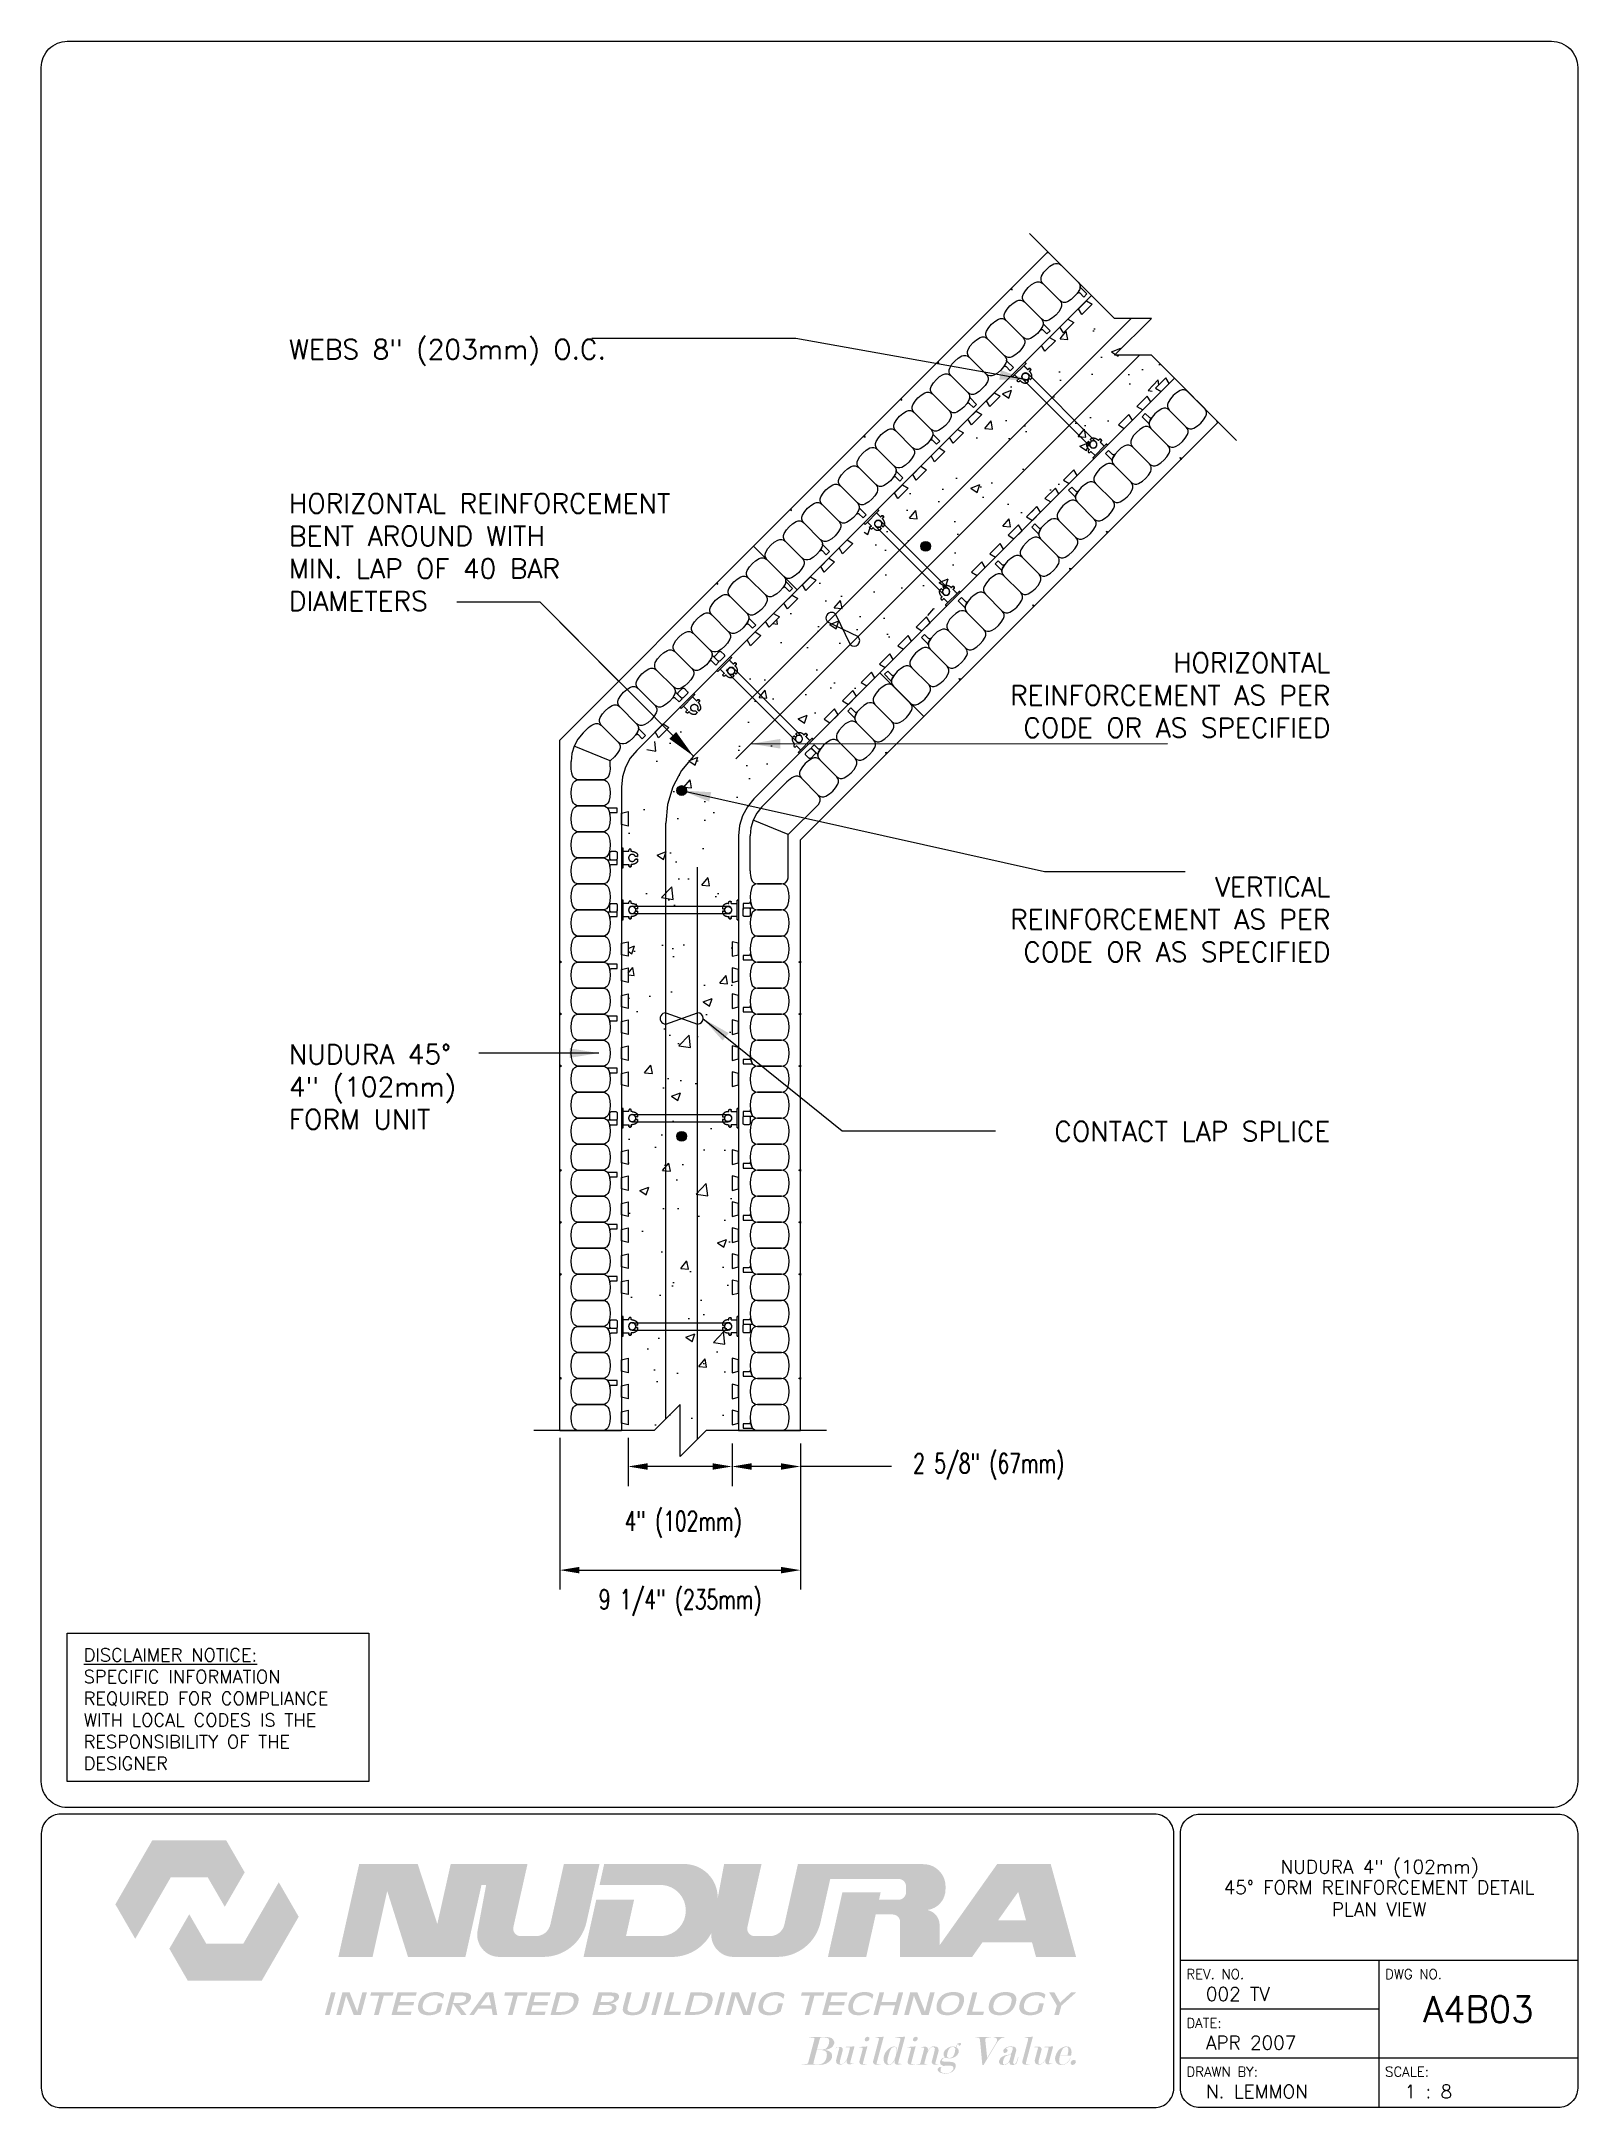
# Paper-space layout 'A4B03' of a CAD drawing. Header units: inches. Extents: x 0.42 to 7.8, y 0.49 to 10.41.
# The model-space entities are those that its viewports show. They can reach past a viewport. Long polylines and large blocks are cut down to what shows.
import ezdxf
from ezdxf.enums import TextEntityAlignment as Align

# ---------------------------------------------------------------- set-up
doc = ezdxf.new("R2010")
doc.units = ezdxf.units.IN
doc.header["$MEASUREMENT"] = 0
for name, color, linetype in [('DIM', 4, 'Continuous'), ('HATCH', 12, 'Continuous'), ('line25', 2, 'Continuous'), ('LINE3', 3, 'Continuous'), ('LINE50', 5, 'Continuous'), ('LINE9', 9, 'Continuous'), ('LOGO', 7, 'Continuous'), ('TBK_LINE65', 3, 'Continuous'), ('TBK_TEXT', 4, 'Continuous'), ('TEXT', 4, 'Continuous')]:
    doc.layers.add(name, color=color, linetype=linetype)
doc.styles.add('DIM', font='romans.shx', dxfattribs={"width": 0.7})
doc.styles.add('ROMANS', font='romans.shx', dxfattribs={"height": 0.75})
doc.dimstyles.new('ext_12', dxfattribs={"dimscale": 12, "dimtxt": 0.09375, "dimasz": 0.09375, "dimexe": 0.09375, "dimexo": 0.0625, "dimgap": 0.0625, "dimtad": 1, "dimzin": 3, "dimdsep": 46, "dimlunit": 4, "dimtxsty": 'DIM', "dimcen": 0.09, "dimdle": 0.09375, "dimclrt": 4, "dimadec": 0, "dimazin": 0, "dimtfac": 1, "dimtmove": 2, "dimatfit": 3, "dimfxl": 0, "dimfrac": 2, "dimtolj": 1, "dimtzin": 0, "dimarcsym": 0})
doc.dimstyles.new('ext_8', dxfattribs={"dimscale": 8, "dimtxt": 0.09375, "dimasz": 0.09375, "dimexe": 0.09375, "dimexo": 0.0625, "dimgap": 0.0625, "dimtad": 1, "dimdec": 3, "dimzin": 3, "dimdsep": 46, "dimlunit": 4, "dimtxsty": 'DIM', "dimcen": 0.09, "dimdle": 0.09375, "dimclrt": 4, "dimadec": 0, "dimazin": 0, "dimtfac": 1, "dimtdec": 3, "dimtmove": 2, "dimatfit": 3, "dimfxl": 0, "dimfrac": 2, "dimtolj": 1, "dimtzin": 0, "dimarcsym": 0})

psp = doc.layouts.new('A4B03')

# ---------------------------------------------------------------- texts
at = {"layer": 'TBK_TEXT', "color": 7, "style": 'ROMANS'}
for s, p in [('REV. NO.', (5.9215, 1.107)), ('DWG NO.', (6.876, 1.107)), ('DATE:', (5.9215, 0.8726)), ('DRAWN BY:', (5.9215, 0.6382)), ('SCALE:', (6.876, 0.6382))]:
    psp.add_text(s, height=0.04688, dxfattribs=at).set_placement(p)
at = {"layer": 'TEXT', "insert": (0.6237, 2.6948), "char_height": 0.0625, "width": 1.41371, "attachment_point": 1, "style": 'ROMANS'}
psp.add_mtext('{\\Fromans.shx|c1;\\LDISCLAIMER NOTICE:\\l\\PSPECIFIC INFORMATION REQUIRED FOR COMPLIANCE WITH LOCAL CODES IS THE RESPONSIBILITY OF THE DESIGNER}', dxfattribs=at)

msp = doc.modelspace()

# ---------------------------------------------------------------- texts
at = {"layer": 'TEXT', "char_height": 0.75, "style": 'ROMANS'}
for s, insert, width, attachment_point in [('WEBS 8" (203mm) O.C.', (433.6763, 101.4923), 13.685854, 4), ('HORIZONTAL REINFORCEMENT \\PBENT AROUND WITH \\PMIN. LAP OF 40 BAR \\PDIAMETERS', (433.6763, 93.8194), 21.023144, 4), ('HORIZONTAL REINFORCEMENT AS PER CODE OR AS SPECIFIED', (473.7024, 88.3264), 13.685854, 6), ('VERTICAL REINFORCEMENT AS PER CODE OR AS SPECIFIED', (473.7024, 79.7124), 13.685854, 6), ('NUDURA 45° \\P4" (102mm)\\PFORM UNIT', (433.6763, 73.2811), 13.685854, 4), ('CONTACT LAP SPLICE', (473.7024, 71.5711), 13.685854, 6)]:
    msp.add_mtext(s, dxfattribs=dict(at, insert=insert, width=width, attachment_point=attachment_point))

# ---------------------------------------------------------------- blocks, each defined once
blk = doc.blocks.new('TITLEBLOCK-Tag')
at = {"style": 'ROMANS'}
for tag, height, p in [('TITLE_LINE_1', 0.065, (0.927, -0.1328)), ('TITLE_LINE_2', 0.065, (0.9294, -0.2258)), ('CENTRE-LINE-3', 0.065, (0.927, -0.3246)), ('TITLE_LINE_4', 0.065, (0.927, -0.4299)), ('TITLE_LINE_5', 0.065, (0.927, -0.526)), ('DWG', 0.125, (1.4043, -0.9102))]:
    blk.add_attdef(tag, text='', height=height, dxfattribs=at).set_placement(p, align=Align.MIDDLE_CENTER)
for tag, p in [('LATEST_REVISION', (0.0954, -0.8366)), ('REVISION_DATE', (0.0954, -1.071)), ('DRAWN_BY', (0.0954, -1.3053)), ('SCALE', (1.0499, -1.3053))]:
    blk.add_attdef(tag, text='', height=0.065, dxfattribs=at).set_placement(p, align=Align.MIDDLE_LEFT)
blk = doc.blocks.new('*D19')
at = {"layer": 'Defpoints', "color": 0}
for p in [(444.087, 60.294), (453.337, 60.075), (453.337, 54.708)]:
    blk.add_point(p, dxfattribs=at)
at = {"layer": 'DIM', "color": 0, "lineweight": -2}
for p, q in [((444.087, 59.794), (444.087, 53.958)), ((453.337, 59.575), (453.337, 53.958)), ((444.837, 54.708), (452.587, 54.708))]:
    blk.add_line(p, q, dxfattribs=at)
at = {"layer": 'DIM', "color": 0}
for points in [[(444.837, 54.833), (444.837, 54.583), (444.087, 54.708)], [(452.587, 54.833), (452.587, 54.583), (453.337, 54.708)]]:
    blk.add_solid(points, dxfattribs=at)
at = {"layer": 'DIM', "color": 4, "insert": (448.712, 53.458), "char_height": 0.75, "attachment_point": 5, "rotation": 0.0001, "style": 'DIM'}
blk.add_mtext('\\A1;9 1/4" (235mm)', dxfattribs=at)
blk = doc.blocks.new('*D20')
at = {"layer": 'Defpoints', "color": 0}
for p in [(450.712, 60.075), (453.337, 60.075), (450.712, 58.69)]:
    blk.add_point(p, dxfattribs=at)
at = {"layer": 'DIM', "color": 0, "lineweight": -2}
for p, q in [((450.712, 59.575), (450.712, 57.94)), ((453.337, 59.575), (453.337, 57.94)), ((452.587, 58.69), (451.462, 58.69)), ((456.836, 58.69), (453.337, 58.69))]:
    blk.add_line(p, q, dxfattribs=at)
at = {"layer": 'DIM', "color": 0}
for points in [[(451.462, 58.815), (451.462, 58.565), (450.712, 58.69)], [(452.587, 58.815), (452.587, 58.565), (453.337, 58.69)]]:
    blk.add_solid(points, dxfattribs=at)
at = {"layer": 'DIM', "color": 4, "insert": (460.573, 58.69), "char_height": 0.75, "attachment_point": 5, "rotation": 0.0001, "style": 'DIM'}
blk.add_mtext('\\A1;2 5/8" (67mm)', dxfattribs=at)
blk = doc.blocks.new('*D21')
at = {"layer": 'Defpoints', "color": 0}
for p in [(446.712, 60.294), (450.712, 60.075), (446.712, 58.69)]:
    blk.add_point(p, dxfattribs=at)
at = {"layer": 'DIM', "color": 0, "lineweight": -2}
for p, q in [((446.712, 59.794), (446.712, 57.94)), ((450.712, 59.575), (450.712, 57.94)), ((449.962, 58.69), (447.462, 58.69))]:
    blk.add_line(p, q, dxfattribs=at)
at = {"layer": 'DIM', "color": 0}
for points in [[(447.462, 58.815), (447.462, 58.565), (446.712, 58.69)], [(449.962, 58.815), (449.962, 58.565), (450.712, 58.69)]]:
    blk.add_solid(points, dxfattribs=at)
at = {"layer": 'DIM', "color": 4, "insert": (448.829, 56.468), "char_height": 0.75, "attachment_point": 5, "rotation": 0.0001, "style": 'DIM'}
blk.add_mtext('\\A1;4" (102mm)', dxfattribs=at)
blk = doc.blocks.new('WEB_4_CENTRE_TOP')
for p, q in [((3.688, 0.141), (0, 0.141)), ((3.688, -0.141), (0, -0.141))]:
    blk.add_line(p, q)
for centre in [(0, 0), (3.688, 0)]:
    blk.add_circle(centre, 0.141)
blk = doc.blocks.new('WEB4_CENTRE_TOP')
for p, q in [((-0.141, 0), (-0.141, 3.688)), ((0.141, 0), (0.141, 3.688))]:
    blk.add_line(p, q)
for centre in [(0, 3.688), (0, 0)]:
    blk.add_circle(centre, 0.141)
blk = doc.blocks.new('Connector')
at = {"layer": 'LINE9'}
for p, q in [((0.062, -0.375), (0.062, 0.375)), ((0.281, 0.25), (0.062, 0.25))]:
    blk.add_line(p, q, dxfattribs=at)
for points, weights in [([(0.007, 0.375), (0.004, 0.375), (0, 0.375)], [1, 0.972587069138, 0.950305488115]), ([(0.327, 0.343), (0.308, 0.343), (0.281, 0.317), (0.281, 0.297)], [1, 0.85355339, 0.85355339, 1]), ([(0.328, 0.343), (0.327, 0.343), (0.327, 0.343)], [1, 0.70710678, 1]), ([(0.375, 0.297), (0.375, 0.317), (0.348, 0.343), (0.329, 0.343)], [1, 0.85355339, 0.85355339, 1]), ([(0.406, 0.25), (0.546, 0.25), (0.619, 0.131)], [0.958404415409, 0.794674173519, 0.864651571113]), ([(0.619, 0.052), (0.612, 0.049), (0.604, 0.049)], [0.83615024178, 0.892081430621, 1]), ([(0, -0.375), (0.004, -0.375), (0.007, -0.375)], [0.950305488115, 0.972587069138, 1]), ([(0.281, -0.297), (0.281, -0.317), (0.308, -0.343), (0.327, -0.343)], [1, 0.85355339, 0.85355339, 1]), ([(0.327, -0.343), (0.281, -0.343), (0.281, -0.297)], [1, 0.70710678, 1]), ([(0.329, -0.343), (0.348, -0.343), (0.375, -0.317), (0.375, -0.297)], [1, 0.85355339, 0.85355339, 1]), ([(0.375, -0.297), (0.375, -0.343), (0.329, -0.343)], [1, 0.70710678, 1]), ([(0.619, -0.131), (0.546, -0.25), (0.406, -0.25)], [0.864651574428, 0.794674169686, 0.958404415195]), ([(0.604, -0.049), (0.612, -0.049), (0.619, -0.052)], [1, 0.89208144177, 0.836150253337])]:
    blk.add_rational_spline(points, weights, degree=2, dxfattribs=at)
for points, degree in [([(0, 0.375), (0.002, 0.375), (0.005, 0.375), (0.007, 0.375)], 3), ([(0.007, 0.375), (0.021, 0.375), (0.051, 0.375), (0.062, 0.375), (0.062, 0.375)], 3), ([(0.281, 0.25), (0.281, 0.297)], 1), ([(0.327, 0.343), (0.327, 0.343), (0.328, 0.343), (0.328, 0.343)], 3), ([(0.328, 0.343), (0.329, 0.343), (0.329, 0.343), (0.329, 0.343)], 3), ([(0.375, 0.25), (0.375, 0.297)], 1), ([(0.406, 0.25), (0.375, 0.25)], 1), ([(0.406, 0.25), (0.406, 0.25)], 1), ([(0.406, 0.25), (0.406, 0.25)], 1), ([(0.406, 0.25), (0.406, 0.25)], 1), ([(0.406, 0.25), (0.406, 0.25)], 1), ([(0.406, 0.25), (0.406, 0.25)], 1), ([(0.406, 0.25), (0.406, 0.25)], 1), ([(0.406, 0.25), (0.406, 0.25)], 1), ([(0.406, 0.25), (0.406, 0.25)], 1), ([(0.406, 0.25), (0.406, 0.25)], 1), ([(0.406, 0.25), (0.406, 0.25)], 1), ([(0.406, 0.25), (0.406, 0.25)], 1), ([(0.406, 0.25), (0.406, 0.25)], 1), ([(0.406, 0.25), (0.406, 0.25)], 1), ([(0.406, 0.25), (0.406, 0.25)], 1), ([(0.406, 0.25), (0.406, 0.25)], 1), ([(0.406, 0.25), (0.406, 0.25)], 1), ([(0.406, 0.25), (0.406, 0.25)], 1), ([(0.406, 0.25), (0.406, 0.25)], 1), ([(0.406, 0.25), (0.406, 0.25)], 1), ([(0.406, 0.25), (0.406, 0.25)], 1), ([(0.406, 0.25), (0.406, 0.25)], 1), ([(0.406, 0.25), (0.406, 0.25)], 1), ([(0.406, 0.25), (0.406, 0.25)], 1), ([(0.406, 0.25), (0.406, 0.25)], 1), ([(0.604, 0.049), (0.532, 0.049)], 1), ([(0.532, 0.049), (0.532, 0.049)], 1), ([(0.532, 0.049), (0.532, 0.049)], 1), ([(0.532, 0.049), (0.532, 0.049)], 1), ([(0.532, 0.049), (0.532, 0.049)], 1), ([(0.532, 0.049), (0.532, 0.049)], 1), ([(0.532, 0.049), (0.532, 0.049)], 1), ([(0.532, 0.049), (0.532, 0.049)], 1), ([(0.532, 0.049), (0.532, 0.049)], 1), ([(0.532, 0.049), (0.532, 0.049)], 1), ([(0.532, 0.049), (0.532, 0.049)], 1), ([(0.604, 0.049), (0.609, 0.049), (0.614, 0.05), (0.619, 0.052)], 3), ([(0.604, 0.049), (0.604, 0.049)], 1), ([(0.604, 0.049), (0.604, 0.049)], 1), ([(0.604, 0.049), (0.604, 0.049)], 1), ([(0.604, 0.049), (0.604, 0.049)], 1), ([(0.619, 0.131), (0.619, 0.052)], 1), ([(0.619, 0.131), (0.619, 0.131)], 1), ([(0.619, 0.131), (0.619, 0.131)], 1), ([(0.619, 0.131), (0.619, 0.131)], 1), ([(0.619, 0.131), (0.619, 0.131)], 1), ([(0.007, -0.375), (0.005, -0.375), (0.002, -0.375), (0, -0.375)], 3), ([(0.062, -0.375), (0.062, -0.375), (0.051, -0.375), (0.021, -0.375), (0.007, -0.375)], 3), ([(0.062, -0.25), (0.281, -0.25)], 1), ([(0.281, -0.297), (0.281, -0.25)], 1), ([(0.281, -0.25), (0.281, -0.297)], 1), ([(0.328, -0.343), (0.328, -0.343), (0.327, -0.343), (0.327, -0.343)], 3), ([(0.329, -0.343), (0.329, -0.343), (0.329, -0.343), (0.328, -0.343)], 3), ([(0.375, -0.25), (0.375, -0.297)], 1), ([(0.375, -0.297), (0.375, -0.25)], 1), ([(0.406, -0.25), (0.375, -0.25)], 1), ([(0.406, -0.25), (0.406, -0.25)], 1), ([(0.406, -0.25), (0.406, -0.25)], 1), ([(0.406, -0.25), (0.406, -0.25)], 1), ([(0.406, -0.25), (0.406, -0.25)], 1), ([(0.406, -0.25), (0.406, -0.25)], 1), ([(0.406, -0.25), (0.406, -0.25)], 1), ([(0.406, -0.25), (0.406, -0.25)], 1), ([(0.406, -0.25), (0.406, -0.25)], 1), ([(0.406, -0.25), (0.406, -0.25)], 1), ([(0.406, -0.25), (0.406, -0.25)], 1), ([(0.406, -0.25), (0.406, -0.25)], 1), ([(0.532, -0.049), (0.604, -0.049)], 1), ([(0.604, -0.049), (0.58, -0.049), (0.556, -0.049), (0.532, -0.049)], 3), ([(0.532, -0.049), (0.532, -0.049)], 1), ([(0.532, -0.049), (0.532, -0.049)], 1), ([(0.532, -0.049), (0.532, -0.049)], 1), ([(0.532, -0.049), (0.532, -0.049)], 1), ([(0.619, -0.052), (0.614, -0.05), (0.609, -0.049), (0.604, -0.049)], 3), ([(0.604, -0.049), (0.604, -0.049)], 1), ([(0.604, -0.049), (0.604, -0.049)], 1), ([(0.604, -0.049), (0.604, -0.049)], 1), ([(0.604, -0.049), (0.604, -0.049)], 1), ([(0.604, -0.049), (0.604, -0.049)], 1), ([(0.604, -0.049), (0.604, -0.049)], 1), ([(0.604, -0.049), (0.604, -0.049)], 1), ([(0.604, -0.049), (0.604, -0.049)], 1), ([(0.619, -0.052), (0.619, -0.131)], 1), ([(0.619, -0.131), (0.619, -0.131)], 1), ([(0.619, -0.131), (0.619, -0.131)], 1), ([(0.619, -0.131), (0.619, -0.131)], 1), ([(0.619, -0.131), (0.619, -0.131)], 1)]:
    blk.add_open_spline(points, degree=degree, dxfattribs=at)
for points, weights, knots in [([(0.062, 0.375), (0.062, 0.375), (0.046, 0.375), (0.03, 0.375), (0.007, 0.375)], [0.868718858569, 0.861102746415, 1, 0.861102734288, 0.868718859898], [0, 0, 0, 0.5, 0.5, 1, 1, 1]), ([(0.532, 0.049), (0.472, 0.203), (0.333, 0.113), (0.157, 0), (0.333, -0.113), (0.472, -0.203), (0.532, -0.049)], [0.899508922286, 0.599718215298, 1, 0.54226024, 1, 0.599718224335, 0.899508908749], [0, 0, 0, 0.318112, 0.318112, 0.681888, 0.681888, 1, 1, 1]), ([(0.007, -0.375), (0.03, -0.375), (0.046, -0.375), (0.062, -0.375), (0.062, -0.375)], [0.868718859319, 0.861102739573, 1, 0.861102742958, 0.868718858948], [0, 0, 0, 0.5, 0.5, 1, 1, 1])]:
    blk.add_rational_spline(points, weights, degree=2, knots=knots, dxfattribs=at)

# ---------------------------------------------------------------- dimensions: what is measured, and where the dimension line sits
at = {"layer": 'DIM', "color": 4}
dim = msp.add_linear_dim(base=(450.7122, 58.6899), p1=(453.3372, 60.0751), p2=(450.7122, 60.0751), text='2 5/8" (67mm)', dimstyle='ext_8', override={"dimtmove": 1}, dxfattribs=at)
dim.commit()
dim.dimension.update_dxf_attribs({"geometry": '*D20', "text_midpoint": (460.5735, 58.0936), "dimtype": 160, "text_rotation": 0.0001})
for base, p1, p2, text, picture, middle in [((453.3372, 54.7085), (444.0872, 60.294), (453.3372, 60.0751), '9 1/4" (235mm)', '*D19', (448.7122, 53.4582)), ((446.7122, 58.6899), (450.7122, 60.0751), (446.7122, 60.294), '4" (102mm)', '*D21', (448.8288, 56.468))]:
    dim = msp.add_linear_dim(base=base, p1=p1, p2=p2, text=text, dimstyle='ext_8', dxfattribs=at)
    dim.commit()
    dim.dimension.update_dxf_attribs({"geometry": picture, "text_midpoint": middle, "dimtype": 160, "text_rotation": 0.0001})

# ---------------------------------------------------------------- hatches: boundary and pattern name
at = {"layer": 'HATCH'}
h = msp.add_hatch(dxfattribs=at)
h.set_pattern_fill('AR-CONC', color=256, scale=0.5, style=0)
h.set_pattern_definition([(50, (-31.0315, 8.3636), (3.586301, -0.31376), [0.375, -4.125]), (355, (-31.0315, 8.3636), (-0.693757, 3.76096), [0.3, -3.3]), (100.4514, (-30.7327, 8.3374), (2.892547, 3.447198), [0.3187, -3.50571]), (46.1842, (-31.0315, 9.3636), (5.336205, -0.827595), [0.5625, -6.1875]), (96.6356, (-30.587, 9.2946), (4.673314, 4.87059), [0.47805, -5.258565]), (351.1842, (-31.0315, 9.3636), (4.67331, 4.87059), [0.45, -4.95]), (21, (-30.5315, 9.1136), (2.984535, -2.013094), [0.375, -4.125]), (326, (-30.5315, 9.1136), (1.216577, 3.62575), [0.3, -3.3]), (71.4514, (-30.2828, 8.9458), (4.201113, 1.612652), [0.3187, -3.50571]), (37.5, (-31.0315, 8.3636), (0.0607993, 1.6644693), [0, -3.26, 0, -3.35, 0, -3.3125]), (7.5, (-31.0315, 8.3636), (1.315348, 1.9720586), [0, -1.91, 0, -3.185, 0, -1.2625]), (327.5, (-32.1465, 8.3636), (2.6691122, -0.1127744), [0, -1.25, 0, -3.9, 0, -5.175]), (317.5, (-32.6465, 8.3636), (2.915931, 0.500525), [0, -1.625, 0, -2.59, 0, -3.675])])
h.paths.add_polyline_path([(467.532, 100.6817), (466.8249, 101.3889), (465.4107, 101.3889), (466.8249, 102.8031), (465.4107, 102.8031), (464.7036, 103.5102), (446.7122, 85.5188), (446.7122, 60.0751), (447.7122, 60.0751), (448.7122, 61.0751), (448.7122, 59.0751), (449.7122, 60.0751), (450.7122, 60.0751), (450.7122, 83.8619)])
at = {"layer": 'LINE3'}
for points in [[(457.9622, 94.0511, 1), (458.3372, 94.0511, 1)], [(448.5842, 84.6657, 1), (448.9592, 84.6657, 1)], [(448.5842, 71.3798, 1), (448.9592, 71.3798, 1)]]:
    msp.add_hatch(color=256, dxfattribs=at).paths.add_polyline_path(points)

# ---------------------------------------------------------------- linework, layer by layer
at = {"layer": 'DIM'}
msp.add_line((443.3313, 91.8969), (440.1311, 91.8969), dxfattribs=at)
at = {"layer": 'line25'}
for p, q in [((464.5268, 103.6869), (453.2131, 92.3732)), ((467.7088, 100.505), (456.3951, 89.1913)), ((453.2131, 92.3732), (447.048, 86.2081)), ((454.6854, 91.4448), (455.2483, 90.2741)), ((454.3815, 91.1409), (455.5522, 90.578)), ((456.3951, 89.1913), (451.548, 84.3442)), ((446.4622, 84.7939), (446.4622, 60.0751)), ((450.9622, 82.93), (450.9622, 60.0751)), ((446.2938, 80.0544), (446.2938, 80.0751)), ((448.1598, 76.1204), (449.3856, 75.6906)), ((448.1598, 75.6906), (449.3856, 76.1204))]:
    msp.add_line(p, q, dxfattribs=at)
for points in [[(464.328, 103.4881), (464.5489, 103.3554), (464.1513, 102.9578), (464.0186, 103.1787)], [(463.6209, 102.781), (463.8418, 102.6483), (463.4441, 102.2507), (463.3114, 102.4715)], [(462.9138, 102.0739), (463.1347, 101.9412), (462.737, 101.5436), (462.6043, 101.7644)], [(467.51, 100.3062), (467.3773, 100.527), (466.9797, 100.1294), (467.2005, 99.9967)], [(460.7925, 99.9526), (461.0133, 99.8199), (460.6157, 99.4223), (460.483, 99.6431)], [(466.8029, 99.599), (466.6702, 99.8199), (466.2726, 99.4223), (466.4934, 99.2896)], [(459.3783, 98.5384), (459.5991, 98.4057), (459.2015, 98.0081), (459.0688, 98.2289)], [(460.0854, 99.2455), (460.3062, 99.1128), (459.9086, 98.7152), (459.7759, 98.936)], [(466.0958, 98.8919), (465.9631, 99.1128), (465.5655, 98.7152), (465.7863, 98.5825)], [(458.6712, 97.8313), (458.892, 97.6986), (458.4944, 97.3009), (458.3617, 97.5218)], [(457.9641, 97.1242), (458.1849, 96.9915), (457.7873, 96.5938), (457.6546, 96.8147)], [(463.9745, 96.7706), (463.8418, 96.9915), (463.4441, 96.5938), (463.665, 96.4611)], [(457.257, 96.4171), (457.4778, 96.2844), (457.0802, 95.8867), (456.9475, 96.1076)], [(463.2674, 96.0635), (463.1347, 96.2844), (462.737, 95.8867), (462.9579, 95.754)], [(462.5603, 95.3564), (462.4276, 95.5773), (462.0299, 95.1796), (462.2508, 95.0469)], [(461.8532, 94.6493), (461.7205, 94.8702), (461.3228, 94.4725), (461.5437, 94.3398)], [(455.1356, 94.2957), (455.3565, 94.163), (454.9589, 93.7654), (454.8262, 93.9863)], [(461.146, 93.9422), (461.0133, 94.163), (460.6157, 93.7654), (460.8366, 93.6327)], [(454.4285, 93.5886), (454.6494, 93.4559), (454.2518, 93.0583), (454.1191, 93.2792)], [(460.4389, 93.2351), (460.3062, 93.4559), (459.9086, 93.0583), (460.1295, 92.9256)], [(453.0143, 92.1744), (453.2352, 92.0417), (452.8375, 91.6441), (452.7048, 91.8649)], [(453.7214, 92.8815), (453.9423, 92.7488), (453.5446, 92.3512), (453.4119, 92.5721)], [(452.3072, 91.4673), (452.5281, 91.3346), (452.1304, 90.937), (451.9977, 91.1578)], [(458.3176, 91.1138), (458.1849, 91.3346), (457.7873, 90.937), (458.0081, 90.8043)], [(451.6001, 90.7602), (451.821, 90.6275), (451.4233, 90.2299), (451.2906, 90.4507)], [(457.6105, 90.4067), (457.4778, 90.6275), (457.0802, 90.2299), (457.301, 90.0972)], [(456.9034, 89.6996), (456.7707, 89.9204), (456.3731, 89.5228), (456.5939, 89.3901)], [(456.1963, 88.9924), (456.0636, 89.2133), (455.666, 88.8157), (455.8868, 88.683)], [(455.4892, 88.2853), (455.3565, 88.5062), (454.9589, 88.1086), (455.1797, 87.9759)], [(454.7821, 87.5782), (454.6494, 87.7991), (454.2518, 87.4015), (454.4726, 87.2688)], [(448.0646, 87.2247), (448.2854, 87.092), (447.8878, 86.6943), (447.7551, 86.9152)], [(446.4622, 83.794), (446.7122, 83.8563), (446.7122, 83.294), (446.4622, 83.3563)], [(446.4622, 78.794), (446.7122, 78.8563), (446.7122, 78.294), (446.4622, 78.3563)], [(450.9622, 78.794), (450.7122, 78.8563), (450.7122, 78.294), (450.9622, 78.3563)], [(446.4622, 77.794), (446.7122, 77.8563), (446.7122, 77.294), (446.4622, 77.3563)], [(450.9622, 77.794), (450.7122, 77.8563), (450.7122, 77.294), (450.9622, 77.3563)], [(446.4622, 76.794), (446.7122, 76.8563), (446.7122, 76.294), (446.4622, 76.3563)], [(450.9622, 76.794), (450.7122, 76.8563), (450.7122, 76.294), (450.9622, 76.3563)], [(446.4622, 75.794), (446.7122, 75.8563), (446.7122, 75.294), (446.4622, 75.3563)], [(450.9622, 75.794), (450.7122, 75.8563), (450.7122, 75.294), (450.9622, 75.3563)], [(446.4622, 74.794), (446.7122, 74.8563), (446.7122, 74.294), (446.4622, 74.3563)], [(450.9622, 74.794), (450.7122, 74.8563), (450.7122, 74.294), (450.9622, 74.3563)], [(446.4622, 73.794), (446.7122, 73.8563), (446.7122, 73.294), (446.4622, 73.3563)], [(450.9622, 73.794), (450.7122, 73.8563), (450.7122, 73.294), (450.9622, 73.3563)], [(446.4622, 70.794), (446.7122, 70.8563), (446.7122, 70.294), (446.4622, 70.3563)], [(450.9622, 70.794), (450.7122, 70.8563), (450.7122, 70.294), (450.9622, 70.3563)], [(446.4622, 69.794), (446.7122, 69.8563), (446.7122, 69.294), (446.4622, 69.3563)], [(450.9622, 69.794), (450.7122, 69.8563), (450.7122, 69.294), (450.9622, 69.3563)], [(446.4622, 68.794), (446.7122, 68.8563), (446.7122, 68.294), (446.4622, 68.3563)], [(450.9622, 68.794), (450.7122, 68.8563), (450.7122, 68.294), (450.9622, 68.3563)], [(446.4622, 67.794), (446.7122, 67.8563), (446.7122, 67.294), (446.4622, 67.3563)], [(450.9622, 67.794), (450.7122, 67.8563), (450.7122, 67.294), (450.9622, 67.3563)], [(446.4622, 66.794), (446.7122, 66.8563), (446.7122, 66.294), (446.4622, 66.3563)], [(450.9622, 66.794), (450.7122, 66.8563), (450.7122, 66.294), (450.9622, 66.3563)], [(446.4622, 65.794), (446.7122, 65.8563), (446.7122, 65.294), (446.4622, 65.3563)], [(450.9622, 65.794), (450.7122, 65.8563), (450.7122, 65.294), (450.9622, 65.3563)], [(446.4622, 62.794), (446.7122, 62.8563), (446.7122, 62.294), (446.4622, 62.3563)], [(450.9622, 62.794), (450.7122, 62.8563), (450.7122, 62.294), (450.9622, 62.3563)], [(446.4622, 61.794), (446.7122, 61.8563), (446.7122, 61.294), (446.4622, 61.3563)], [(450.9622, 61.794), (450.7122, 61.8563), (450.7122, 61.294), (450.9622, 61.3563)], [(446.4622, 60.794), (446.7122, 60.8563), (446.7122, 60.294), (446.4622, 60.3563)], [(450.9622, 60.794), (450.7122, 60.8563), (450.7122, 60.294), (450.9622, 60.3563)]]:
    msp.add_lwpolyline(points, close=True, dxfattribs=at)
for centre, radius, start, end in [((454.5334, 91.2928), 0.2149, 44.999985, 225.000004), ((455.4002, 90.426), 0.2149, 225, 45), ((448.4622, 84.7939), 2, 135, 180), ((452.9622, 82.93), 2, 135, 180), ((448.1598, 75.9055), 0.2149, 89.999996, 270.000015), ((449.3856, 75.9055), 0.2149, 270, 90)]:
    msp.add_arc(centre, radius, start, end, dxfattribs=at)
at = {"layer": 'LINE3'}
for p, q in [((466.0437, 102.8031), (449.2268, 85.9862)), ((466.3631, 101.3889), (450.8529, 85.8787)), ((448.1598, 60.5227), (448.1598, 83.4102)), ((449.3856, 59.7486), (449.3856, 81.7242))]:
    msp.add_line(p, q, dxfattribs=at)
for centre in [(458.1497, 94.0511), (448.7717, 84.6657), (448.7717, 71.3798)]:
    msp.add_circle(centre, 0.1875, dxfattribs=at)
msp.add_arc((451.8087, 83.4078), 3.6489, 135.038399, 179.961601, dxfattribs=at)
at = {"layer": 'LINE50'}
for p, q in [((451.5338, 94.0526), (462.8475, 105.3663)), ((458.0745, 87.5119), (469.3882, 98.8256)), ((444.0872, 86.6061), (451.5338, 94.0526)), ((453.2131, 92.3732), (451.5338, 94.0526)), ((451.5338, 94.0526), (453.2131, 92.3732)), ((456.3951, 89.1913), (458.0745, 87.5119)), ((458.0745, 87.5119), (456.3951, 89.1913)), ((453.3372, 82.7746), (458.0745, 87.5119)), ((444.0872, 60.0751), (444.0872, 86.6061)), ((453.3372, 60.0751), (453.3372, 82.7746)), ((444.0872, 60.0751), (446.4622, 60.0751)), ((453.3372, 60.0751), (450.9622, 60.0751)), ((450.9622, 60.0751), (453.3372, 60.0751))]:
    msp.add_line(p, q, dxfattribs=at)
at = {"layer": 'LINE9'}
for p, q in [((445.1256, 87.0257), (444.9824, 86.8825)), ((444.5247, 85.5751), (444.5247, 85.7777)), ((446.0247, 85.8036), (444.6437, 86.3756)), ((446.1863, 85.9651), (446.0247, 85.8036)), ((446.0247, 85.5751), (446.0247, 85.8036)), ((452.8154, 84.9928), (451.8574, 84.0348)), ((452.8668, 82.9695), (451.5187, 83.5279)), ((454.0384, 84.1411), (452.8668, 82.9695)), ((451.3997, 81.5751), (451.3997, 82.93)), ((452.8668, 81.3126), (452.8668, 82.9695)), ((451.1307, 80.0959), (451.1307, 80.0751))]:
    msp.add_line(p, q, dxfattribs=at)
at = {"layer": 'LINE9', "flags": 128}
for points in [[(470.0953, 98.1185), (466.8249, 101.3889), (465.4107, 101.3889), (466.8249, 102.8031), (465.4107, 102.8031), (462.1404, 106.0734)], [(454.3372, 60.0751), (449.7122, 60.0751), (448.7122, 59.0751), (448.7122, 61.0751), (447.7122, 60.0751), (443.0872, 60.0751)]]:
    msp.add_lwpolyline(points, dxfattribs=at)
at = {"layer": 'LINE9'}
for points in [[(464.0587, 103.9104, -0.1576708), (463.5963, 103.448, -0.3253046), (463.3057, 103.4938), (462.6544, 104.1452, -0.3253046), (462.6085, 104.4358, -0.1576708), (463.0709, 104.8981, -0.3253046), (463.3615, 104.8523), (464.0128, 104.201, -0.3253046)], [(463.3515, 103.2033, -0.1576708), (462.8892, 102.7409, -0.3253046), (462.5986, 102.7867), (461.9473, 103.4381, -0.3253046), (461.9014, 103.7287, -0.1576708), (462.3638, 104.191, -0.3253046), (462.6544, 104.1452), (463.3057, 103.4938, -0.3253046)], [(464.0587, 103.9104, -0.0372667), (463.9764, 103.7753, -0.4630356), (464.0714, 103.7831), (464.2281, 103.6264), (464.3489, 103.7472), (464.1041, 103.9919, -0.1890024), (464.0859, 104.0337, -0.1284074)], [(462.6444, 102.4962, -0.1576708), (462.1821, 102.0338, -0.3253046), (461.8915, 102.0796), (461.2402, 102.731, -0.3253046), (461.1943, 103.0216, -0.1576708), (461.6567, 103.4839, -0.3253046), (461.9473, 103.4381), (462.5986, 102.7867, -0.3253046)], [(461.9373, 101.7891, -0.1576708), (461.475, 101.3267, -0.3253046), (461.1844, 101.3725), (460.533, 102.0239, -0.3253046), (460.4872, 102.3145, -0.1576708), (460.9496, 102.7768, -0.3253046), (461.2402, 102.731), (461.8915, 102.0796, -0.3253046)], [(462.6444, 102.4962, -0.0372667), (462.5622, 102.3611, -0.4630356), (462.6572, 102.3689), (462.8139, 102.2122), (462.9346, 102.333), (462.6899, 102.5777, -0.1890024), (462.6717, 102.6195, -0.1284074)], [(461.2302, 101.0819, -0.1576708), (460.7679, 100.6196, -0.3253046), (460.4773, 100.6654), (459.8259, 101.3168, -0.3253046), (459.7801, 101.6074, -0.1576708), (460.2425, 102.0697, -0.3253046), (460.533, 102.0239), (461.1844, 101.3725, -0.3253046)], [(460.5231, 100.3748, -0.1576708), (460.0608, 99.9125, -0.3253046), (459.7702, 99.9583), (459.1188, 100.6097, -0.3253046), (459.073, 100.9003, -0.1576708), (459.5354, 101.3626, -0.3253046), (459.8259, 101.3168), (460.4773, 100.6654, -0.3253046)], [(461.2302, 101.0819, -0.0372667), (461.1479, 100.9469, -0.4630356), (461.2429, 100.9547), (461.3996, 100.798), (461.5204, 100.9188), (461.2757, 101.1635, -0.1890024), (461.2574, 101.2053, -0.1284074)], [(459.816, 99.6677, -0.1576708), (459.3537, 99.2054, -0.3253046), (459.0631, 99.2512), (458.4117, 99.9026, -0.3253046), (458.3659, 100.1932, -0.1576708), (458.8282, 100.6555, -0.3253046), (459.1188, 100.6097), (459.7702, 99.9583, -0.3253046)], [(467.9322, 100.0368, 0.1576708), (467.4699, 99.5744, 0.3253046), (467.5157, 99.2839), (468.1671, 98.6325, 0.3253046), (468.4577, 98.5867, 0.1576708), (468.92, 99.049, 0.3253046), (468.8742, 99.3396), (468.2228, 99.991, 0.3253046)], [(458.4018, 98.2535, -0.1576708), (457.9395, 97.7912, -0.3253046), (457.6489, 97.837), (456.9975, 98.4884, -0.3253046), (456.9517, 98.7789, -0.1576708), (457.414, 99.2413, -0.3253046), (457.7046, 99.1955), (458.356, 98.5441, -0.3253046)], [(459.1089, 98.9606, -0.1576708), (458.6466, 98.4983, -0.3253046), (458.356, 98.5441), (457.7046, 99.1955, -0.3253046), (457.6588, 99.486, -0.1576708), (458.1211, 99.9484, -0.3253046), (458.4117, 99.9026), (459.0631, 99.2512, -0.3253046)], [(459.816, 99.6677, -0.0372667), (459.7337, 99.5327, -0.4630356), (459.8287, 99.5405), (459.9854, 99.3838), (460.1062, 99.5046), (459.8615, 99.7493, -0.1890024), (459.8432, 99.7911, -0.1284074)], [(467.2251, 99.3297, 0.1576708), (466.7628, 98.8673, 0.3253046), (466.8086, 98.5767), (467.46, 97.9254, 0.3253046), (467.7506, 97.8796, 0.1576708), (468.2129, 98.3419, 0.3253046), (468.1671, 98.6325), (467.5157, 99.2839, 0.3253046)], [(457.6947, 97.5464, -0.1576708), (457.2324, 97.0841, -0.3253046), (456.9418, 97.1299), (456.2904, 97.7813, -0.3253046), (456.2446, 98.0718, -0.1576708), (456.7069, 98.5342, -0.3253046), (456.9975, 98.4884), (457.6489, 97.837, -0.3253046)], [(466.518, 98.6226, 0.1576708), (466.0557, 98.1602, 0.3253046), (466.1015, 97.8696), (466.7529, 97.2183, 0.3253046), (467.0435, 97.1725, 0.1576708), (467.5058, 97.6348, 0.3253046), (467.46, 97.9254), (466.8086, 98.5767, 0.3253046)], [(466.7628, 98.8673, -0.0372667), (466.8451, 99.0024, -0.4630356), (466.7501, 98.9946), (466.5934, 99.1513), (466.4726, 99.0305), (466.7173, 98.7858, -0.1890024), (466.7356, 98.744, -0.1284074)], [(456.9876, 96.8393, -0.1576708), (456.5252, 96.377, -0.3253046), (456.2347, 96.4228), (455.5833, 97.0741, -0.3253046), (455.5375, 97.3647, -0.1576708), (455.9998, 97.8271, -0.3253046), (456.2904, 97.7813), (456.9418, 97.1299, -0.3253046)], [(458.4018, 98.2535, -0.0372667), (458.3195, 98.1184, -0.4630356), (458.4145, 98.1262), (458.5712, 97.9695), (458.692, 98.0903), (458.4473, 98.3351, -0.1890024), (458.429, 98.3769, -0.1284074)], [(465.3486, 97.4531, -0.0372667), (465.4309, 97.5882, -0.4630356), (465.3359, 97.5804), (465.1792, 97.7371), (465.0584, 97.6163), (465.3031, 97.3716, -0.1890024), (465.3214, 97.3298, -0.1284074)], [(465.8109, 97.9155, 0.1576708), (465.3486, 97.4531, 0.3253046), (465.3944, 97.1625), (466.0458, 96.5112, 0.3253046), (466.3364, 96.4654, 0.1576708), (466.7987, 96.9277, 0.3253046), (466.7529, 97.2183), (466.1015, 97.8696, 0.3253046)], [(456.2805, 96.1322, -0.1576708), (455.8181, 95.6699, -0.3253046), (455.5276, 95.7157), (454.8762, 96.367, -0.3253046), (454.8304, 96.6576, -0.1576708), (455.2927, 97.12, -0.3253046), (455.5833, 97.0741), (456.2347, 96.4228, -0.3253046)], [(456.9876, 96.8393, -0.0372667), (456.9053, 96.7042, -0.4630356), (457.0003, 96.712), (457.157, 96.5553), (457.2778, 96.6761), (457.0331, 96.9209, -0.1890024), (457.0148, 96.9627, -0.1284074)], [(465.1038, 97.2083, 0.1576708), (464.6415, 96.746, 0.3253046), (464.6873, 96.4554), (465.3387, 95.8041, 0.3253046), (465.6292, 95.7582, 0.1576708), (466.0916, 96.2206, 0.3253046), (466.0458, 96.5112), (465.3944, 97.1625, 0.3253046)], [(455.5734, 95.4251, -0.1576708), (455.111, 94.9628, -0.3253046), (454.8204, 95.0086), (454.1691, 95.6599, -0.3253046), (454.1233, 95.9505, -0.1576708), (454.5856, 96.4129, -0.3253046), (454.8762, 96.367), (455.5276, 95.7157, -0.3253046)], [(463.9344, 96.0389, -0.0372667), (464.0167, 96.174, -0.4630356), (463.9217, 96.1662), (463.765, 96.3229), (463.6442, 96.2021), (463.8889, 95.9574, -0.1890024), (463.9071, 95.9155, -0.1284074)], [(464.3967, 96.5012, 0.1576708), (463.9344, 96.0389, 0.3253046), (463.9802, 95.7483), (464.6316, 95.097, 0.3253046), (464.9221, 95.0511, 0.1576708), (465.3845, 95.5135, 0.3253046), (465.3387, 95.8041), (464.6873, 96.4554, 0.3253046)], [(454.8663, 94.718, -0.1576708), (454.4039, 94.2556, -0.3253046), (454.1133, 94.3015), (453.462, 94.9528, -0.3253046), (453.4162, 95.2434, -0.1576708), (453.8785, 95.7057, -0.3253046), (454.1691, 95.6599), (454.8204, 95.0086, -0.3253046)], [(455.5734, 95.4251, -0.0372667), (455.4911, 95.29, -0.4630356), (455.5861, 95.2978), (455.7428, 95.1411), (455.8636, 95.2619), (455.6189, 95.5066, -0.1890024), (455.6006, 95.5484, -0.1284074)], [(463.6896, 95.7941, 0.1576708), (463.2273, 95.3318, 0.3253046), (463.2731, 95.0412), (463.9244, 94.3898, 0.3253046), (464.215, 94.344, 0.1576708), (464.6774, 94.8064, 0.3253046), (464.6316, 95.097), (463.9802, 95.7483, 0.3253046)], [(454.1592, 94.0109, -0.1576708), (453.6968, 93.5485, -0.3253046), (453.4062, 93.5944), (452.7549, 94.2457, -0.3253046), (452.7091, 94.5363, -0.1576708), (453.1714, 94.9986, -0.3253046), (453.462, 94.9528), (454.1133, 94.3015, -0.3253046)], [(462.5202, 94.6247, -0.0372667), (462.6024, 94.7598, -0.4630356), (462.5074, 94.752), (462.3507, 94.9087), (462.23, 94.7879), (462.4747, 94.5431, -0.1890024), (462.4929, 94.5013, -0.1284074)], [(462.9825, 95.087, 0.1576708), (462.5202, 94.6247, 0.3253046), (462.566, 94.3341), (463.2173, 93.6827, 0.3253046), (463.5079, 93.6369, 0.1576708), (463.9703, 94.0993, 0.3253046), (463.9244, 94.3898), (463.2731, 95.0412, 0.3253046)], [(453.452, 93.3038, -0.1576708), (452.9897, 92.8414, -0.3253046), (452.6991, 92.8872), (452.0478, 93.5386, -0.3253046), (452.0019, 93.8292, -0.1576708), (452.4643, 94.2915, -0.3253046), (452.7549, 94.2457), (453.4062, 93.5944, -0.3253046)], [(454.1592, 94.0109, -0.0372667), (454.0769, 93.8758, -0.4630356), (454.1719, 93.8836), (454.3286, 93.7269), (454.4494, 93.8477), (454.2046, 94.0924, -0.1890024), (454.1864, 94.1342, -0.1284074)], [(461.5683, 93.6728, 0.1576708), (461.1059, 93.2105, 0.3253046), (461.1518, 92.9199), (461.8031, 92.2685, 0.3253046), (462.0937, 92.2227, 0.1576708), (462.556, 92.6851, 0.3253046), (462.5102, 92.9756), (461.8589, 93.627, 0.3253046)], [(462.2754, 94.3799, 0.1576708), (461.8131, 93.9176, 0.3253046), (461.8589, 93.627), (462.5102, 92.9756, 0.3253046), (462.8008, 92.9298, 0.1576708), (463.2632, 93.3922, 0.3253046), (463.2173, 93.6827), (462.566, 94.3341, 0.3253046)], [(452.0378, 91.8896, -0.1576708), (451.5755, 91.4272, -0.3253046), (451.2849, 91.473), (450.6336, 92.1244, -0.3253046), (450.5877, 92.415, -0.1576708), (451.0501, 92.8773, -0.3253046), (451.3407, 92.8315), (451.992, 92.1801, -0.3253046)], [(452.7449, 92.5967, -0.1576708), (452.2826, 92.1343, -0.3253046), (451.992, 92.1801), (451.3407, 92.8315, -0.3253046), (451.2948, 93.1221, -0.1576708), (451.7572, 93.5844, -0.3253046), (452.0478, 93.5386), (452.6991, 92.8872, -0.3253046)], [(460.8612, 92.9657, 0.1576708), (460.3988, 92.5034, 0.3253046), (460.4447, 92.2128), (461.096, 91.5614, 0.3253046), (461.3866, 91.5156, 0.1576708), (461.8489, 91.9779, 0.3253046), (461.8031, 92.2685), (461.1518, 92.9199, 0.3253046)], [(461.1059, 93.2105, -0.0372667), (461.1882, 93.3456, -0.4630356), (461.0932, 93.3378), (460.9365, 93.4944), (460.8157, 93.3737), (461.0605, 93.1289, -0.1890024), (461.0787, 93.0871, -0.1284074)], [(451.3307, 91.1824, -0.1576708), (450.8684, 90.7201, -0.3253046), (450.5778, 90.7659), (449.9264, 91.4173, -0.3253046), (449.8806, 91.7079, -0.1576708), (450.343, 92.1702, -0.3253046), (450.6336, 92.1244), (451.2849, 91.473, -0.3253046)], [(452.7449, 92.5967, -0.0372667), (452.6627, 92.4616, -0.4630356), (452.7577, 92.4694), (452.9144, 92.3127), (453.0352, 92.4335), (452.7904, 92.6782, -0.1890024), (452.7722, 92.72, -0.1284074)], [(460.1541, 92.2586, 0.1576708), (459.6917, 91.7963, 0.3253046), (459.7376, 91.5057), (460.3889, 90.8543, 0.3253046), (460.6795, 90.8085, 0.1576708), (461.1418, 91.2708, 0.3253046), (461.096, 91.5614), (460.4447, 92.2128, 0.3253046)], [(450.6236, 90.4753, -0.1576708), (450.1613, 90.013, -0.3253046), (449.8707, 90.0588), (449.2193, 90.7102, -0.3253046), (449.1735, 91.0008, -0.1576708), (449.6359, 91.4631, -0.3253046), (449.9264, 91.4173), (450.5778, 90.7659, -0.3253046)], [(459.447, 91.5515, 0.1576708), (458.9846, 91.0892, 0.3253046), (459.0304, 90.7986), (459.6818, 90.1472, 0.3253046), (459.9724, 90.1014, 0.1576708), (460.4347, 90.5637, 0.3253046), (460.3889, 90.8543), (459.7376, 91.5057, 0.3253046)], [(459.6917, 91.7963, -0.0372667), (459.774, 91.9313, -0.4630356), (459.679, 91.9235), (459.5223, 92.0802), (459.4015, 91.9594), (459.6462, 91.7147, -0.1890024), (459.6645, 91.6729, -0.1284074)], [(449.9165, 89.7682, -0.1576708), (449.4542, 89.3059, -0.3253046), (449.1636, 89.3517), (448.5122, 90.0031, -0.3253046), (448.4664, 90.2937, -0.1576708), (448.9288, 90.756, -0.3253046), (449.2193, 90.7102), (449.8707, 90.0588, -0.3253046)], [(451.3307, 91.1824, -0.0372667), (451.2484, 91.0474, -0.4630356), (451.3434, 91.0552), (451.5001, 90.8985), (451.6209, 91.0193), (451.3762, 91.264, -0.1890024), (451.358, 91.3058, -0.1284074)], [(458.2775, 90.382, -0.0372667), (458.3598, 90.5171, -0.4630356), (458.2648, 90.5093), (458.1081, 90.666), (457.9873, 90.5452), (458.232, 90.3005, -0.1890024), (458.2503, 90.2587, -0.1284074)], [(458.7399, 90.8444, 0.1576708), (458.2775, 90.382, 0.3253046), (458.3233, 90.0915), (458.9747, 89.4401, 0.3253046), (459.2653, 89.3943, 0.1576708), (459.7276, 89.8566, 0.3253046), (459.6818, 90.1472), (459.0304, 90.7986, 0.3253046)], [(449.2094, 89.0611, -0.1576708), (448.7471, 88.5988, -0.3253046), (448.4565, 88.6446), (447.8051, 89.296, -0.3253046), (447.7593, 89.5866, -0.1576708), (448.2216, 90.0489, -0.3253046), (448.5122, 90.0031), (449.1636, 89.3517, -0.3253046)], [(449.9165, 89.7682, -0.0372667), (449.8342, 89.6332, -0.4630356), (449.9292, 89.641), (450.0859, 89.4843), (450.2067, 89.6051), (449.962, 89.8498, -0.1890024), (449.9437, 89.8916, -0.1284074)], [(450.4011, 89.7994), (450.2509, 89.6493, -0.4142136), (450.1625, 89.6493), (450.0547, 89.7571, -0.4142136), (450.0547, 89.8455), (450.2048, 89.9956, -0.4142136), (450.2932, 89.9956), (450.4011, 89.8878, -0.4142136)], [(458.0328, 90.1373, 0.1576708), (457.5704, 89.6749, 0.3253046), (457.6162, 89.3844), (458.2676, 88.733, 0.3253046), (458.5582, 88.6872, 0.1576708), (459.0205, 89.1495, 0.3253046), (458.9747, 89.4401), (458.3233, 90.0915, 0.3253046)], [(448.5023, 88.354, -0.1576708), (448.04, 87.8917, -0.3253046), (447.7494, 87.9375), (447.098, 88.5889, -0.3253046), (447.0522, 88.8794, -0.1576708), (447.5145, 89.3418, -0.3253046), (447.8051, 89.296), (448.4565, 88.6446, -0.3253046)], [(456.8633, 88.9678, -0.0372667), (456.9456, 89.1029, -0.4630356), (456.8506, 89.0951), (456.6939, 89.2518), (456.5731, 89.131), (456.8178, 88.8863, -0.1890024), (456.8361, 88.8445, -0.1284074)], [(457.3256, 89.4302, 0.1576708), (456.8633, 88.9678, 0.3253046), (456.9091, 88.6773), (457.5605, 88.0259, 0.3253046), (457.8511, 87.9801, 0.1576708), (458.3134, 88.4424, 0.3253046), (458.2676, 88.733), (457.6162, 89.3844, 0.3253046)], [(447.7952, 87.6469, -0.1576708), (447.3329, 87.1846, -0.3253046), (447.0423, 87.2304), (446.3909, 87.8818, -0.3253046), (446.3451, 88.1723, -0.1576708), (446.8074, 88.6347, -0.3253046), (447.098, 88.5889), (447.7494, 87.9375, -0.3253046)], [(448.5023, 88.354, -0.0372667), (448.42, 88.2189, -0.4630356), (448.515, 88.2267), (448.6717, 88.0701), (448.7925, 88.1908), (448.5478, 88.4356, -0.1890024), (448.5295, 88.4774, -0.1284074)], [(448.9868, 88.3852), (448.8367, 88.235, -0.4142136), (448.7483, 88.235), (448.6405, 88.3429, -0.4142136), (448.6405, 88.4313), (448.7906, 88.5814, -0.4142136), (448.879, 88.5814), (448.9868, 88.4736, -0.4142136)], [(456.6185, 88.7231, 0.1576708), (456.1562, 88.2607, 0.3253046), (456.202, 87.9701), (456.8534, 87.3188, 0.3253046), (457.144, 87.273, 0.1576708), (457.6063, 87.7353, 0.3253046), (457.5605, 88.0259), (456.9091, 88.6773, 0.3253046)], [(447.0881, 86.9398, -0.1576708), (446.6257, 86.4775, -0.3253046), (446.3352, 86.5233), (445.6838, 87.1746, -0.3253046), (445.638, 87.4652, -0.1576708), (446.1003, 87.9276, -0.3253046), (446.3909, 87.8818), (447.0423, 87.2304, -0.3253046)], [(455.4491, 87.5536, -0.0372667), (455.5314, 87.6887, -0.4630356), (455.4364, 87.6809), (455.2797, 87.8376), (455.1589, 87.7168), (455.4036, 87.4721, -0.1890024), (455.4219, 87.4303, -0.1284074)], [(455.9114, 88.016, 0.1576708), (455.4491, 87.5536, 0.3253046), (455.4949, 87.263), (456.1463, 86.6117, 0.3253046), (456.4369, 86.5659, 0.1576708), (456.8992, 87.0282, 0.3253046), (456.8534, 87.3188), (456.202, 87.9701, 0.3253046)], [(447.0881, 86.9398, -0.0372667), (447.0058, 86.8047, -0.4630356), (447.1008, 86.8125), (447.2575, 86.6558), (447.3783, 86.7766), (447.1336, 87.0214, -0.1890024), (447.1153, 87.0632, -0.1284074)], [(454.4972, 86.6017, 0.1576708), (454.0349, 86.1394, 0.3253046), (454.0807, 85.8488), (454.7321, 85.1975, 0.3253046), (455.0226, 85.1516, 0.1576708), (455.485, 85.614, 0.3253046), (455.4392, 85.9046), (454.7878, 86.5559, 0.3253046)], [(455.2043, 87.3089, 0.1576708), (454.742, 86.8465, 0.3253046), (454.7878, 86.5559), (455.4392, 85.9046, 0.3253046), (455.7297, 85.8588, 0.1576708), (456.1921, 86.3211, 0.3253046), (456.1463, 86.6117), (455.4949, 87.263, 0.3253046)], [(453.7901, 85.8946, 0.1576708), (453.3278, 85.4323, 0.3253046), (453.3736, 85.1417), (454.025, 84.4904, 0.3253046), (454.3155, 84.4445, 0.1576708), (454.7779, 84.9069, 0.3253046), (454.7321, 85.1975), (454.0807, 85.8488, 0.3253046)], [(453.8967, 86.1506, -0.4142136), (453.8967, 86.0622), (453.7466, 85.912, -0.4142136), (453.6582, 85.912), (453.5503, 86.0199, -0.4142136), (453.5503, 86.1082), (453.7005, 86.2584, -0.4142136), (453.7889, 86.2584)], [(454.0349, 86.1394, -0.0372667), (454.1172, 86.2745, -0.4630356), (454.0222, 86.2667), (453.8655, 86.4234), (453.7447, 86.3026), (453.9894, 86.0579, -0.1890024), (454.0077, 86.0161, -0.1284074)], [(445.9732, 84.9021, -0.1576708), (445.9732, 84.2482, -0.3253046), (445.7353, 84.0751), (444.8142, 84.0751, -0.3253046), (444.5763, 84.2482, -0.1576708), (444.5763, 84.9021, -0.3253046), (444.8142, 85.0751), (445.7353, 85.0751, -0.3253046)], [(445.9732, 83.9021, -0.1576708), (445.9732, 83.2482, -0.3253046), (445.7353, 83.0751), (444.8142, 83.0751, -0.3253046), (444.5763, 83.2482, -0.1576708), (444.5763, 83.9021, -0.3253046), (444.8142, 84.0751), (445.7353, 84.0751, -0.3253046)], [(445.9732, 83.9021, -0.0372667), (446.0105, 83.7484, -0.4630356), (446.0722, 83.8211), (446.2938, 83.8211), (446.2938, 83.9919), (445.9477, 83.9919, -0.1890024), (445.9052, 84.0085, -0.1284074)], [(445.9732, 82.9021, -0.1576708), (445.9732, 82.2482, -0.3253046), (445.7353, 82.0751), (444.8142, 82.0751, -0.3253046), (444.5763, 82.2482, -0.1576708), (444.5763, 82.9021, -0.3253046), (444.8142, 83.0751), (445.7353, 83.0751, -0.3253046)], [(445.9732, 81.9021, -0.1576708), (445.9732, 81.2482, -0.3253046), (445.7353, 81.0751), (444.8142, 81.0751, -0.3253046), (444.5763, 81.2482, -0.1576708), (444.5763, 81.9021, -0.3253046), (444.8142, 82.0751), (445.7353, 82.0751, -0.3253046)], [(445.9732, 81.9021, -0.0372667), (446.0105, 81.7484, -0.4630356), (446.0722, 81.8211), (446.2938, 81.8211), (446.2938, 81.9919), (445.9477, 81.9919, -0.1890024), (445.9052, 82.0085, -0.1284074)], [(446.2938, 82.2667), (446.2938, 82.0544, -0.4142136), (446.2313, 81.9919), (446.0788, 81.9919, -0.4142136), (446.0163, 82.0544), (446.0163, 82.2667, -0.4142136), (446.0788, 82.3292), (446.2313, 82.3292, -0.4142136)], [(445.9732, 80.9021, -0.1576708), (445.9732, 80.2482, -0.3253046), (445.7353, 80.0751), (444.8142, 80.0751, -0.3253046), (444.5763, 80.2482, -0.1576708), (444.5763, 80.9021, -0.3253046), (444.8142, 81.0751), (445.7353, 81.0751, -0.3253046)], [(451.4513, 80.9021, 0.1576708), (451.4513, 80.2482, 0.3253046), (451.6892, 80.0751), (452.6103, 80.0751, 0.3253046), (452.8482, 80.2482, 0.1576708), (452.8482, 80.9021, 0.3253046), (452.6103, 81.0751), (451.6892, 81.0751, 0.3253046)], [(446.2938, 80.2667), (446.2938, 80.0544, -0.4142136), (446.2313, 79.9919), (446.0788, 79.9919, -0.4142136), (446.0163, 80.0544), (446.0163, 80.2667, -0.4142136), (446.0788, 80.3292), (446.2313, 80.3292, -0.4142136)], [(451.4513, 80.2482, -0.0372667), (451.414, 80.4019, -0.4630356), (451.3523, 80.3292), (451.1307, 80.3292), (451.1307, 80.1584), (451.4768, 80.1584, -0.1890024), (451.5193, 80.1417, -0.1284074)], [(445.9732, 79.9021, -0.1576708), (445.9732, 79.2482, -0.3253046), (445.7353, 79.0751), (444.8142, 79.0751, -0.3253046), (444.5763, 79.2482, -0.1576708), (444.5763, 79.9021, -0.3253046), (444.8142, 80.0751), (445.7353, 80.0751, -0.3253046)], [(445.9732, 79.9021, -0.0372667), (446.0105, 79.7484, -0.4630356), (446.0722, 79.8211), (446.2938, 79.8211), (446.2938, 79.9919), (445.9477, 79.9919, -0.1890024), (445.9052, 80.0085, -0.1284074)], [(451.3457, 80.1584, -0.4142136), (451.4082, 80.0959), (451.4082, 79.8836, -0.4142136), (451.3457, 79.8211), (451.1932, 79.8211, -0.4142136), (451.1307, 79.8836), (451.1307, 80.0959, -0.4142136), (451.1932, 80.1584)], [(451.4513, 79.9021, 0.1576708), (451.4513, 79.2482, 0.3253046), (451.6892, 79.0751), (452.6103, 79.0751, 0.3253046), (452.8482, 79.2482, 0.1576708), (452.8482, 79.9021, 0.3253046), (452.6103, 80.0751), (451.6892, 80.0751, 0.3253046)], [(445.9732, 78.9021, -0.1576708), (445.9732, 78.2482, -0.3253046), (445.7353, 78.0751), (444.8142, 78.0751, -0.3253046), (444.5763, 78.2482, -0.1576708), (444.5763, 78.9021, -0.3253046), (444.8142, 79.0751), (445.7353, 79.0751, -0.3253046)], [(451.4513, 78.9021, 0.1576708), (451.4513, 78.2482, 0.3253046), (451.6892, 78.0751), (452.6103, 78.0751, 0.3253046), (452.8482, 78.2482, 0.1576708), (452.8482, 78.9021, 0.3253046), (452.6103, 79.0751), (451.6892, 79.0751, 0.3253046)], [(445.9732, 77.9021, -0.1576708), (445.9732, 77.2482, -0.3253046), (445.7353, 77.0751), (444.8142, 77.0751, -0.3253046), (444.5763, 77.2482, -0.1576708), (444.5763, 77.9021, -0.3253046), (444.8142, 78.0751), (445.7353, 78.0751, -0.3253046)], [(445.9732, 77.9021, -0.0372667), (446.0105, 77.7484, -0.4630356), (446.0722, 77.8211), (446.2938, 77.8211), (446.2938, 77.9919), (445.9477, 77.9919, -0.1890024), (445.9052, 78.0085, -0.1284074)], [(451.4513, 78.2482, -0.0372667), (451.414, 78.4019, -0.4630356), (451.3523, 78.3292), (451.1307, 78.3292), (451.1307, 78.1584), (451.4768, 78.1584, -0.1890024), (451.5193, 78.1417, -0.1284074)], [(451.4513, 77.9021, 0.1576708), (451.4513, 77.2482, 0.3253046), (451.6892, 77.0751), (452.6103, 77.0751, 0.3253046), (452.8482, 77.2482, 0.1576708), (452.8482, 77.9021, 0.3253046), (452.6103, 78.0751), (451.6892, 78.0751, 0.3253046)], [(445.9732, 76.9021, -0.1576708), (445.9732, 76.2482, -0.3253046), (445.7353, 76.0751), (444.8142, 76.0751, -0.3253046), (444.5763, 76.2482, -0.1576708), (444.5763, 76.9021, -0.3253046), (444.8142, 77.0751), (445.7353, 77.0751, -0.3253046)], [(451.4513, 76.9021, 0.1576708), (451.4513, 76.2482, 0.3253046), (451.6892, 76.0751), (452.6103, 76.0751, 0.3253046), (452.8482, 76.2482, 0.1576708), (452.8482, 76.9021, 0.3253046), (452.6103, 77.0751), (451.6892, 77.0751, 0.3253046)], [(451.4513, 76.2482, -0.0372667), (451.414, 76.4019, -0.4630356), (451.3523, 76.3292), (451.1307, 76.3292), (451.1307, 76.1584), (451.4768, 76.1584, -0.1890024), (451.5193, 76.1417, -0.1284074)], [(445.9732, 75.9021, -0.1576708), (445.9732, 75.2482, -0.3253046), (445.7353, 75.0751), (444.8142, 75.0751, -0.3253046), (444.5763, 75.2482, -0.1576708), (444.5763, 75.9021, -0.3253046), (444.8142, 76.0751), (445.7353, 76.0751, -0.3253046)], [(445.9732, 75.9021, -0.0372667), (446.0105, 75.7484, -0.4630356), (446.0722, 75.8211), (446.2938, 75.8211), (446.2938, 75.9919), (445.9477, 75.9919, -0.1890024), (445.9052, 76.0085, -0.1284074)], [(451.4513, 75.9021, 0.1576708), (451.4513, 75.2482, 0.3253046), (451.6892, 75.0751), (452.6103, 75.0751, 0.3253046), (452.8482, 75.2482, 0.1576708), (452.8482, 75.9021, 0.3253046), (452.6103, 76.0751), (451.6892, 76.0751, 0.3253046)], [(445.9732, 74.9021, -0.1576708), (445.9732, 74.2482, -0.3253046), (445.7353, 74.0751), (444.8142, 74.0751, -0.3253046), (444.5763, 74.2482, -0.1576708), (444.5763, 74.9021, -0.3253046), (444.8142, 75.0751), (445.7353, 75.0751, -0.3253046)], [(451.4513, 74.9021, 0.1576708), (451.4513, 74.2482, 0.3253046), (451.6892, 74.0751), (452.6103, 74.0751, 0.3253046), (452.8482, 74.2482, 0.1576708), (452.8482, 74.9021, 0.3253046), (452.6103, 75.0751), (451.6892, 75.0751, 0.3253046)], [(445.9732, 73.9021, -0.1576708), (445.9732, 73.2482, -0.3253046), (445.7353, 73.0751), (444.8142, 73.0751, -0.3253046), (444.5763, 73.2482, -0.1576708), (444.5763, 73.9021, -0.3253046), (444.8142, 74.0751), (445.7353, 74.0751, -0.3253046)], [(445.9732, 73.9021, -0.0372667), (446.0105, 73.7484, -0.4630356), (446.0722, 73.8211), (446.2938, 73.8211), (446.2938, 73.9919), (445.9477, 73.9919, -0.1890024), (445.9052, 74.0085, -0.1284074)], [(451.4513, 74.2482, -0.0372667), (451.414, 74.4019, -0.4630356), (451.3523, 74.3292), (451.1307, 74.3292), (451.1307, 74.1584), (451.4768, 74.1584, -0.1890024), (451.5193, 74.1417, -0.1284074)], [(451.4513, 73.9021, 0.1576708), (451.4513, 73.2482, 0.3253046), (451.6892, 73.0751), (452.6103, 73.0751, 0.3253046), (452.8482, 73.2482, 0.1576708), (452.8482, 73.9021, 0.3253046), (452.6103, 74.0751), (451.6892, 74.0751, 0.3253046)], [(445.9732, 72.9021, -0.1576708), (445.9732, 72.2482, -0.3253046), (445.7353, 72.0751), (444.8142, 72.0751, -0.3253046), (444.5763, 72.2482, -0.1576708), (444.5763, 72.9021, -0.3253046), (444.8142, 73.0751), (445.7353, 73.0751, -0.3253046)], [(451.4513, 72.9021, 0.1576708), (451.4513, 72.2482, 0.3253046), (451.6892, 72.0751), (452.6103, 72.0751, 0.3253046), (452.8482, 72.2482, 0.1576708), (452.8482, 72.9021, 0.3253046), (452.6103, 73.0751), (451.6892, 73.0751, 0.3253046)], [(446.2938, 72.2667), (446.2938, 72.0544, -0.4142136), (446.2313, 71.9919), (446.0788, 71.9919, -0.4142136), (446.0163, 72.0544), (446.0163, 72.2667, -0.4142136), (446.0788, 72.3292), (446.2313, 72.3292, -0.4142136)], [(451.4513, 72.2482, -0.0372667), (451.414, 72.4019, -0.4630356), (451.3523, 72.3292), (451.1307, 72.3292), (451.1307, 72.1584), (451.4768, 72.1584, -0.1890024), (451.5193, 72.1417, -0.1284074)], [(445.9732, 71.9021, -0.1576708), (445.9732, 71.2482, -0.3253046), (445.7353, 71.0751), (444.8142, 71.0751, -0.3253046), (444.5763, 71.2482, -0.1576708), (444.5763, 71.9021, -0.3253046), (444.8142, 72.0751), (445.7353, 72.0751, -0.3253046)], [(445.9732, 71.9021, -0.0372667), (446.0105, 71.7484, -0.4630356), (446.0722, 71.8211), (446.2938, 71.8211), (446.2938, 71.9919), (445.9477, 71.9919, -0.1890024), (445.9052, 72.0085, -0.1284074)], [(451.3457, 72.1584, -0.4142136), (451.4082, 72.0959), (451.4082, 71.8836, -0.4142136), (451.3457, 71.8211), (451.1932, 71.8211, -0.4142136), (451.1307, 71.8836), (451.1307, 72.0959, -0.4142136), (451.1932, 72.1584)], [(451.4513, 71.9021, 0.1576708), (451.4513, 71.2482, 0.3253046), (451.6892, 71.0751), (452.6103, 71.0751, 0.3253046), (452.8482, 71.2482, 0.1576708), (452.8482, 71.9021, 0.3253046), (452.6103, 72.0751), (451.6892, 72.0751, 0.3253046)], [(445.9732, 70.9021, -0.1576708), (445.9732, 70.2482, -0.3253046), (445.7353, 70.0751), (444.8142, 70.0751, -0.3253046), (444.5763, 70.2482, -0.1576708), (444.5763, 70.9021, -0.3253046), (444.8142, 71.0751), (445.7353, 71.0751, -0.3253046)], [(451.4513, 70.9021, 0.1576708), (451.4513, 70.2482, 0.3253046), (451.6892, 70.0751), (452.6103, 70.0751, 0.3253046), (452.8482, 70.2482, 0.1576708), (452.8482, 70.9021, 0.3253046), (452.6103, 71.0751), (451.6892, 71.0751, 0.3253046)], [(445.9732, 69.9021, -0.1576708), (445.9732, 69.2482, -0.3253046), (445.7353, 69.0751), (444.8142, 69.0751, -0.3253046), (444.5763, 69.2482, -0.1576708), (444.5763, 69.9021, -0.3253046), (444.8142, 70.0751), (445.7353, 70.0751, -0.3253046)], [(445.9732, 69.9021, -0.0372667), (446.0105, 69.7484, -0.4630356), (446.0722, 69.8211), (446.2938, 69.8211), (446.2938, 69.9919), (445.9477, 69.9919, -0.1890024), (445.9052, 70.0085, -0.1284074)], [(451.4513, 70.2482, -0.0372667), (451.414, 70.4019, -0.4630356), (451.3523, 70.3292), (451.1307, 70.3292), (451.1307, 70.1584), (451.4768, 70.1584, -0.1890024), (451.5193, 70.1417, -0.1284074)], [(451.4513, 69.9021, 0.1576708), (451.4513, 69.2482, 0.3253046), (451.6892, 69.0751), (452.6103, 69.0751, 0.3253046), (452.8482, 69.2482, 0.1576708), (452.8482, 69.9021, 0.3253046), (452.6103, 70.0751), (451.6892, 70.0751, 0.3253046)], [(445.9732, 68.9021, -0.1576708), (445.9732, 68.2482, -0.3253046), (445.7353, 68.0751), (444.8142, 68.0751, -0.3253046), (444.5763, 68.2482, -0.1576708), (444.5763, 68.9021, -0.3253046), (444.8142, 69.0751), (445.7353, 69.0751, -0.3253046)], [(451.4513, 68.2482, -0.0372667), (451.414, 68.4019, -0.4630356), (451.3523, 68.3292), (451.1307, 68.3292), (451.1307, 68.1584), (451.4768, 68.1584, -0.1890024), (451.5193, 68.1417, -0.1284074)], [(451.4513, 68.9021, 0.1576708), (451.4513, 68.2482, 0.3253046), (451.6892, 68.0751), (452.6103, 68.0751, 0.3253046), (452.8482, 68.2482, 0.1576708), (452.8482, 68.9021, 0.3253046), (452.6103, 69.0751), (451.6892, 69.0751, 0.3253046)], [(445.9732, 67.9021, -0.1576708), (445.9732, 67.2482, -0.3253046), (445.7353, 67.0751), (444.8142, 67.0751, -0.3253046), (444.5763, 67.2482, -0.1576708), (444.5763, 67.9021, -0.3253046), (444.8142, 68.0751), (445.7353, 68.0751, -0.3253046)], [(445.9732, 67.9021, -0.0372667), (446.0105, 67.7484, -0.4630356), (446.0722, 67.8211), (446.2938, 67.8211), (446.2938, 67.9919), (445.9477, 67.9919, -0.1890024), (445.9052, 68.0085, -0.1284074)], [(451.4513, 67.9021, 0.1576708), (451.4513, 67.2482, 0.3253046), (451.6892, 67.0751), (452.6103, 67.0751, 0.3253046), (452.8482, 67.2482, 0.1576708), (452.8482, 67.9021, 0.3253046), (452.6103, 68.0751), (451.6892, 68.0751, 0.3253046)], [(445.9732, 66.9021, -0.1576708), (445.9732, 66.2482, -0.3253046), (445.7353, 66.0751), (444.8142, 66.0751, -0.3253046), (444.5763, 66.2482, -0.1576708), (444.5763, 66.9021, -0.3253046), (444.8142, 67.0751), (445.7353, 67.0751, -0.3253046)], [(451.4513, 66.9021, 0.1576708), (451.4513, 66.2482, 0.3253046), (451.6892, 66.0751), (452.6103, 66.0751, 0.3253046), (452.8482, 66.2482, 0.1576708), (452.8482, 66.9021, 0.3253046), (452.6103, 67.0751), (451.6892, 67.0751, 0.3253046)], [(445.9732, 65.9021, -0.1576708), (445.9732, 65.2482, -0.3253046), (445.7353, 65.0751), (444.8142, 65.0751, -0.3253046), (444.5763, 65.2482, -0.1576708), (444.5763, 65.9021, -0.3253046), (444.8142, 66.0751), (445.7353, 66.0751, -0.3253046)], [(445.9732, 65.9021, -0.0372667), (446.0105, 65.7484, -0.4630356), (446.0722, 65.8211), (446.2938, 65.8211), (446.2938, 65.9919), (445.9477, 65.9919, -0.1890024), (445.9052, 66.0085, -0.1284074)], [(451.4513, 66.2482, -0.0372667), (451.414, 66.4019, -0.4630356), (451.3523, 66.3292), (451.1307, 66.3292), (451.1307, 66.1584), (451.4768, 66.1584, -0.1890024), (451.5193, 66.1417, -0.1284074)], [(451.4513, 65.9021, 0.1576708), (451.4513, 65.2482, 0.3253046), (451.6892, 65.0751), (452.6103, 65.0751, 0.3253046), (452.8482, 65.2482, 0.1576708), (452.8482, 65.9021, 0.3253046), (452.6103, 66.0751), (451.6892, 66.0751, 0.3253046)], [(445.9732, 64.9021, -0.1576708), (445.9732, 64.2482, -0.3253046), (445.7353, 64.0751), (444.8142, 64.0751, -0.3253046), (444.5763, 64.2482, -0.1576708), (444.5763, 64.9021, -0.3253046), (444.8142, 65.0751), (445.7353, 65.0751, -0.3253046)], [(446.2938, 64.2667), (446.2938, 64.0544, -0.4142136), (446.2313, 63.9919), (446.0788, 63.9919, -0.4142136), (446.0163, 64.0544), (446.0163, 64.2667, -0.4142136), (446.0788, 64.3292), (446.2313, 64.3292, -0.4142136)], [(451.4513, 64.2482, -0.0372667), (451.414, 64.4019, -0.4630356), (451.3523, 64.3292), (451.1307, 64.3292), (451.1307, 64.1584), (451.4768, 64.1584, -0.1890024), (451.5193, 64.1417, -0.1284074)], [(451.4513, 64.9021, 0.1576708), (451.4513, 64.2482, 0.3253046), (451.6892, 64.0751), (452.6103, 64.0751, 0.3253046), (452.8482, 64.2482, 0.1576708), (452.8482, 64.9021, 0.3253046), (452.6103, 65.0751), (451.6892, 65.0751, 0.3253046)], [(445.9732, 63.9021, -0.1576708), (445.9732, 63.2482, -0.3253046), (445.7353, 63.0751), (444.8142, 63.0751, -0.3253046), (444.5763, 63.2482, -0.1576708), (444.5763, 63.9021, -0.3253046), (444.8142, 64.0751), (445.7353, 64.0751, -0.3253046)], [(445.9732, 63.9021, -0.0372667), (446.0105, 63.7484, -0.4630356), (446.0722, 63.8211), (446.2938, 63.8211), (446.2938, 63.9919), (445.9477, 63.9919, -0.1890024), (445.9052, 64.0085, -0.1284074)], [(451.3457, 64.1584, -0.4142136), (451.4082, 64.0959), (451.4082, 63.8836, -0.4142136), (451.3457, 63.8211), (451.1932, 63.8211, -0.4142136), (451.1307, 63.8836), (451.1307, 64.0959, -0.4142136), (451.1932, 64.1584)], [(451.4513, 63.9021, 0.1576708), (451.4513, 63.2482, 0.3253046), (451.6892, 63.0751), (452.6103, 63.0751, 0.3253046), (452.8482, 63.2482, 0.1576708), (452.8482, 63.9021, 0.3253046), (452.6103, 64.0751), (451.6892, 64.0751, 0.3253046)], [(445.9732, 62.9021, -0.1576708), (445.9732, 62.2482, -0.3253046), (445.7353, 62.0751), (444.8142, 62.0751, -0.3253046), (444.5763, 62.2482, -0.1576708), (444.5763, 62.9021, -0.3253046), (444.8142, 63.0751), (445.7353, 63.0751, -0.3253046)], [(451.4513, 62.9021, 0.1576708), (451.4513, 62.2482, 0.3253046), (451.6892, 62.0751), (452.6103, 62.0751, 0.3253046), (452.8482, 62.2482, 0.1576708), (452.8482, 62.9021, 0.3253046), (452.6103, 63.0751), (451.6892, 63.0751, 0.3253046)], [(445.9732, 61.9021, -0.1576708), (445.9732, 61.2482, -0.3253046), (445.7353, 61.0751), (444.8142, 61.0751, -0.3253046), (444.5763, 61.2482, -0.1576708), (444.5763, 61.9021, -0.3253046), (444.8142, 62.0751), (445.7353, 62.0751, -0.3253046)], [(445.9732, 61.9021, -0.0372667), (446.0105, 61.7484, -0.4630356), (446.0722, 61.8211), (446.2938, 61.8211), (446.2938, 61.9919), (445.9477, 61.9919, -0.1890024), (445.9052, 62.0085, -0.1284074)], [(451.4513, 62.2482, -0.0372667), (451.414, 62.4019, -0.4630356), (451.3523, 62.3292), (451.1307, 62.3292), (451.1307, 62.1584), (451.4768, 62.1584, -0.1890024), (451.5193, 62.1417, -0.1284074)], [(451.4513, 61.9021, 0.1576708), (451.4513, 61.2482, 0.3253046), (451.6892, 61.0751), (452.6103, 61.0751, 0.3253046), (452.8482, 61.2482, 0.1576708), (452.8482, 61.9021, 0.3253046), (452.6103, 62.0751), (451.6892, 62.0751, 0.3253046)], [(445.9732, 60.9021, -0.1576708), (445.9732, 60.2482, -0.3253046), (445.7353, 60.0751), (444.8142, 60.0751, -0.3253046), (444.5763, 60.2482, -0.1576708), (444.5763, 60.9021, -0.3253046), (444.8142, 61.0751), (445.7353, 61.0751, -0.3253046)], [(451.4513, 60.2482, -0.0372667), (451.414, 60.4019, -0.4630356), (451.3523, 60.3292), (451.1307, 60.3292), (451.1307, 60.1584), (451.4768, 60.1584, -0.1890024), (451.5193, 60.1417, -0.1284074)], [(451.4513, 60.9021, 0.1576708), (451.4513, 60.2482, 0.3253046), (451.6892, 60.0751), (452.6103, 60.0751, 0.3253046), (452.8482, 60.2482, 0.1576708), (452.8482, 60.9021, 0.3253046), (452.6103, 61.0751), (451.6892, 61.0751, 0.3253046)]]:
    msp.add_lwpolyline(points, format="xyb", close=True, dxfattribs=at)
for points in [[(462.8475, 105.3663), (462.8254, 105.3442), (462.8931, 105.3207)], [(469.3882, 98.8256), (469.3661, 98.8035), (469.3426, 98.8712)]]:
    msp.add_lwpolyline(points, dxfattribs=at)
for points in [[(464.0128, 104.201), (463.3615, 104.8523, -0.3253046)], [(468.2228, 99.991), (468.8742, 99.3396, 0.3253046)], [(445.1256, 87.0257, -0.0783514), (445.3932, 87.2205, -0.3253046), (445.6838, 87.1746), (446.3352, 86.5233, -0.3253046), (446.381, 86.2327, -0.1576708)], [(446.381, 86.2327, -0.0783514), (446.1863, 85.9651, -0.3253046)], [(446.0247, 85.5751, -0.0783514), (445.9732, 85.2482, -0.3253046), (445.7353, 85.0751), (444.8142, 85.0751, -0.3253046), (444.5763, 85.2482, -0.0783514), (444.5247, 85.5751, -0.3253046)], [(453.083, 85.1875, 0.0783514), (452.8154, 84.9928, 0.3253046)], [(454.0384, 84.1411, 0.0157805), (454.0708, 84.1998, 0.3253046), (454.025, 84.4904), (453.3736, 85.1417, 0.3253046), (453.083, 85.1875, 0.1576708)], [(451.3997, 81.5751, 0.0783514), (451.4513, 81.2482, 0.3253046), (451.6892, 81.0751), (452.6103, 81.0751, 0.3253046), (452.8482, 81.2482, 0.0157805), (452.8668, 81.3126, 0.3253046)], [(444.8142, 60.0751), (445.7353, 60.0751, -0.3253046)], [(452.6103, 60.0751), (451.6892, 60.0751, 0.3253046)]]:
    msp.add_lwpolyline(points, format="xyb", dxfattribs=at)
for points in [[(461.4112, 103.93), (461.4788, 103.9065), (461.4553, 103.9742)], [(458.5827, 101.1016), (458.6504, 101.0781), (458.6269, 101.1458)], [(457.1685, 99.6874), (457.2362, 99.6639), (457.2127, 99.7316)], [(455.7543, 98.2732), (455.822, 98.2497), (455.7985, 98.3174)], [(467.9519, 97.3893), (467.9284, 97.457), (467.9961, 97.4335)], [(452.9259, 95.4447), (452.9936, 95.4212), (452.9701, 95.4889)], [(465.1235, 94.5609), (465.1, 94.6285), (465.1677, 94.605)], [(463.7093, 93.1466), (463.6857, 93.2143), (463.7534, 93.1908)], [(450.0974, 92.6163), (450.1651, 92.5928), (450.1416, 92.6605)], [(462.295, 91.7324), (462.2715, 91.8001), (462.3392, 91.7766)], [(459.4666, 88.904), (459.4431, 88.9717), (459.5108, 88.9482)], [(456.6382, 86.0756), (456.6147, 86.1433), (456.6824, 86.1198)], [(444.0872, 78.0439), (444.1517, 78.0751), (444.0872, 78.1064)], [(453.3372, 78.0439), (453.2728, 78.0751), (453.3372, 78.1064)], [(444.0872, 76.0439), (444.1517, 76.0751), (444.0872, 76.1064)], [(453.3372, 76.0439), (453.2728, 76.0751), (453.3372, 76.1064)], [(444.0872, 74.0439), (444.1517, 74.0751), (444.0872, 74.1064)], [(453.3372, 74.0439), (453.2728, 74.0751), (453.3372, 74.1064)], [(444.0872, 70.0439), (444.1517, 70.0751), (444.0872, 70.1064)], [(453.3372, 70.0439), (453.2728, 70.0751), (453.3372, 70.1064)], [(444.0872, 68.0439), (444.1517, 68.0751), (444.0872, 68.1064)], [(453.3372, 68.0439), (453.2728, 68.0751), (453.3372, 68.1064)], [(444.0872, 66.0439), (444.1517, 66.0751), (444.0872, 66.1064)], [(453.3372, 66.0439), (453.2728, 66.0751), (453.3372, 66.1064)], [(444.0872, 62.0439), (444.1517, 62.0751), (444.0872, 62.1064)], [(453.3372, 62.0439), (453.2728, 62.0751), (453.3372, 62.1064)]]:
    msp.add_lwpolyline(points, close=True, dxfattribs=at)
for centre in [(446.0872, 85.7777), (452.9622, 82.93)]:
    msp.add_arc(centre, 1.5625, 135, 180, dxfattribs=at)

# ---------------------------------------------------------------- block references
at = {"xscale": -1}
for p, rotation in [((461.6984, 100.8585), 135.0000000000464), ((456.0416, 95.2017), 135.0000000000464), ((450.3847, 89.5448), 135.0000000000464), ((448.9705, 88.1306), 134.9999999999911)]:
    msp.add_blockref('Connector', p, dxfattribs=dict(at, rotation=rotation))
for p, rotation in [((464.8804, 97.6765), 134.999999999899), ((459.2235, 92.0197), 134.999999999899), ((453.5667, 86.3628), 134.999999999899), ((446.4622, 80.0751), 359.9999999999837), ((446.4622, 72.0751), 359.9999999999837), ((446.4622, 64.0751), 359.9999999999837)]:
    msp.add_blockref('Connector', p, dxfattribs=dict(rotation=rotation))
msp.add_blockref('Connector', (446.4622, 82.0751))
for p in [(450.9622, 80.0751), (450.9622, 72.0751), (450.9622, 64.0751)]:
    msp.add_blockref('Connector', p, dxfattribs=at)
at = {"layer": 'LINE9', "xscale": -1}
for name, p, rotation in [('WEB_4_CENTRE_TOP', (464.5933, 97.9636), 314.9999999999916), ('WEB_4_CENTRE_TOP', (458.9365, 92.3068), 314.9999999999916), ('WEB_4_CENTRE_TOP', (453.2796, 86.6499), 314.9999999999916), ('WEB4_CENTRE_TOP', (446.8682, 80.0751), 270), ('WEB4_CENTRE_TOP', (446.8682, 72.0751), 270), ('WEB4_CENTRE_TOP', (446.8682, 64.0751), 270)]:
    msp.add_blockref(name, p, dxfattribs=dict(at, rotation=rotation))

msp.set_redraw_order([(e.dxf.handle, doc.entitydb.next_handle()) for e in msp.query("TEXT MTEXT ATTDEF DIMENSION ARC_DIMENSION")])  # texts and dimensions are drawn at this point

# ---------------------------------------------------------------- leaders
at = {"layer": 'DIM'}
for points in [[(462.1198, 100.437, 0.2737), (453.1576, 102.0366, 0.2737), (445.317, 102.0366, 0.2737)], [(449.2268, 85.9862), (443.3313, 91.8969), (446.3508, 88.8697)], [(445.5872, 74.5751), (440.9751, 74.5751)]]:
    msp.add_leader(points, dimstyle='ext_12', override={"dimgap": 0.0625, "dimtad": 0}, dxfattribs=at)
at = {"layer": 'TEXT'}
for points in [[(451.436, 86.4619), (467.4436, 86.4717)], [(448.7717, 84.6657), (462.7209, 81.551), (468.1286, 81.551)], [(449.5887, 75.9055), (454.94, 71.5858), (460.8305, 71.5858)]]:
    msp.add_leader(points, dimstyle='ext_12', override={"dimgap": 0.0625, "dimtad": 0}, dxfattribs=at)

# ---------------------------------------------------------------- hatches: boundary and pattern name
at = {"layer": 'LOGO'}
h = psp.add_hatch(color=118, dxfattribs=at)
h.paths.add_polyline_path([(1.3084, 1.7731), (0.9533, 1.7731), (0.7758, 1.4656), (0.8714, 1.2999), (1.0421, 1.5955), (1.2196, 1.5955), (1.3015, 1.4537), (1.3971, 1.6193)])
h.paths.add_polyline_path([(3.5239, 1.6586), (3.1242, 1.6586), (3.102, 1.5589), (3.4023, 1.5589, -0.930471), (3.4023, 1.313), (3.2292, 1.313), (3.2681, 1.4879), (3.0862, 1.4879), (3.0251, 1.2131), (3.4568, 1.2131, 0.270268), (3.639, 1.3273, 0.435341), (3.7452, 1.2131), (3.9559, 1.2131, 0.351064), (4.1638, 1.3796), (4.2104, 1.5876), (4.539, 1.5876, -0.414214), (4.5745, 1.5521), (4.5745, 1.5234, -0.414214), (4.539, 1.4879), (4.4448, 1.4879), (4.4527, 1.5234), (4.2688, 1.5234), (4.1993, 1.2131), (4.3833, 1.2131), (4.4289, 1.4169), (4.5105, 1.4169, -0.414214), (4.546, 1.3814), (4.546, 1.2131), (4.8921, 1.2131), (4.942, 1.2835), (5.1797, 1.2835), (5.1989, 1.2131), (5.3915, 1.2131), (5.2699, 1.6586), (5.0121, 1.6586), (4.7358, 1.269), (4.7358, 1.3689, 0.349934), (4.6765, 1.4385, 0.386479), (4.7643, 1.5394), (4.7643, 1.5521, 0.414214), (4.6578, 1.6586), (4.055, 1.6586), (3.9901, 1.3685, -0.351064), (3.9208, 1.313), (3.8471, 1.313, -0.480315), (3.8125, 1.3563), (3.8802, 1.6586), (3.7005, 1.6586), (3.6697, 1.4948, 0.393378)])
h.paths.add_polyline_path([(5.0168, 1.389), (5.1136, 1.5255), (5.1509, 1.389)], flags=16)
h.paths.add_polyline_path([(1.8339, 1.0422), (1.8229, 1.0422), (1.8119, 1.0422), (1.7831, 0.9348), (1.7941, 0.9348), (1.8052, 0.9348)])
h.paths.add_polyline_path([(1.8845, 1.0267), (1.9209, 0.9348), (1.9555, 0.9348), (1.9842, 1.0422), (1.9622, 1.0422), (1.9375, 0.9502), (1.9018, 1.0422), (1.8665, 1.0422), (1.8378, 0.9348), (1.8601, 0.9348)])
h.paths.add_polyline_path([(2.0653, 1.0267), (2.1082, 1.0267), (2.1103, 1.0343), (2.1125, 1.0422), (2.0046, 1.0422), (2.0025, 1.0343), (2.0003, 1.0267), (2.0432, 1.0267), (2.0188, 0.9348), (2.0408, 0.9348)])
h.paths.add_polyline_path([(2.2117, 0.9969), (2.1413, 0.9969), (2.1492, 1.0267), (2.2196, 1.0267), (2.2216, 1.0343), (2.2237, 1.0422), (2.1314, 1.0422), (2.1027, 0.9348), (2.195, 0.9348), (2.1971, 0.9425), (2.1993, 0.9504), (2.1288, 0.9504), (2.1369, 0.9811), (2.2074, 0.9811), (2.2096, 0.989)])
h.paths.add_polyline_path([(2.3335, 0.9483), (2.3374, 0.9514), (2.3477, 0.9895), (2.3256, 0.9895), (2.3165, 0.9547), (2.3139, 0.9533), (2.3014, 0.9485), (2.2875, 0.9468), (2.276, 0.9478), (2.265, 0.9514), (2.2573, 0.9579), (2.2554, 0.9607), (2.2525, 0.9686), (2.252, 0.9782), (2.2542, 0.9893), (2.2549, 0.9917), (2.2592, 1.0022), (2.2657, 1.0113), (2.2738, 1.0185), (2.2832, 1.0235), (2.2961, 1.0274), (2.3107, 1.0288), (2.3225, 1.0279), (2.3342, 1.0243), (2.3431, 1.019), (2.3501, 1.0113), (2.3553, 1.0315), (2.3501, 1.0363), (2.3395, 1.0413), (2.3285, 1.0437), (2.3141, 1.0444), (2.3129, 1.0444), (2.2978, 1.0434), (2.2841, 1.0408), (2.2717, 1.0365), (2.2606, 1.0305), (2.2568, 1.0279), (2.2484, 1.0204), (2.2417, 1.0116), (2.2364, 1.0017), (2.2324, 0.9907), (2.2307, 0.9828), (2.2297, 0.9722), (2.2307, 0.9629), (2.2333, 0.9547), (2.2379, 0.9478), (2.2383, 0.9473), (2.2458, 0.9408), (2.2556, 0.9363), (2.2678, 0.9334), (2.282, 0.9327), (2.2822, 0.9327), (2.2966, 0.9336), (2.31, 0.9365), (2.3223, 0.9416)])
h.paths.add_polyline_path([(2.3978, 0.9888), (2.4373, 0.9348), (2.4627, 0.9348), (2.428, 0.9806), (2.4402, 0.9814), (2.4539, 0.9842), (2.4654, 0.989), (2.4728, 0.9945), (2.4795, 1.0032), (2.4841, 1.014), (2.4848, 1.0185), (2.4838, 1.0276), (2.4781, 1.0348), (2.4735, 1.0377), (2.4623, 1.041), (2.4476, 1.0422), (2.3901, 1.0422), (2.3613, 0.9348), (2.3834, 0.9348)])
h.paths.add_polyline_path([(2.3985, 0.9919), (2.4078, 1.0267), (2.4412, 1.0267), (2.4474, 1.0262), (2.4579, 1.0226), (2.4601, 1.0207), (2.4613, 1.0113), (2.4579, 1.0039), (2.4498, 0.9965), (2.44, 0.9931), (2.4244, 0.9919)], flags=16)
h.paths.add_polyline_path([(2.5912, 1.0422), (2.5541, 1.0422), (2.4771, 0.9348), (2.4989, 0.9348), (2.5195, 0.9651), (2.5838, 0.9651), (2.5886, 0.9348), (2.6106, 0.9348)])
h.paths.add_polyline_path([(2.5303, 0.9806), (2.5692, 1.031), (2.5814, 0.9806)], flags=16)
h.paths.add_polyline_path([(2.7089, 1.0267), (2.7518, 1.0267), (2.754, 1.0343), (2.7559, 1.0422), (2.6483, 1.0422), (2.6461, 1.0343), (2.644, 1.0267), (2.6869, 1.0267), (2.6624, 0.9348), (2.6842, 0.9348)])
h.paths.add_polyline_path([(2.8533, 0.989), (2.8552, 0.9969), (2.7847, 0.9969), (2.7928, 1.0267), (2.8631, 1.0267), (2.8652, 1.0343), (2.8674, 1.0422), (2.7749, 1.0422), (2.7461, 0.9348), (2.8386, 0.9348), (2.8408, 0.9425), (2.8427, 0.9504), (2.7725, 0.9504), (2.7806, 0.9811), (2.8511, 0.9811)])
h.paths.add_polyline_path([(2.9988, 1.0228), (2.9942, 1.0295), (2.988, 1.0346), (2.9782, 1.0389), (2.9657, 1.0415), (2.9503, 1.0422), (2.8954, 1.0422), (2.8667, 0.9348), (2.9144, 0.9348), (2.9175, 0.9348), (2.9319, 0.936), (2.9455, 0.9389), (2.958, 0.9435), (2.9693, 0.95), (2.9746, 0.9535), (2.9829, 0.9612), (2.9899, 0.9701), (2.9952, 0.9799), (2.999, 0.9907), (2.9992, 0.9909), (2.9997, 0.9938), (3.0016, 1.0048), (3.0012, 1.0147)])
h.paths.add_polyline_path([(2.9132, 1.0267), (2.947, 1.0267), (2.9544, 1.0262), (2.9662, 1.0231), (2.9741, 1.0171), (2.9741, 1.0168), (2.9777, 1.0096), (2.9786, 1.0003), (2.9767, 0.9893), (2.9758, 0.9864), (2.9712, 0.9758), (2.9645, 0.967), (2.9559, 0.9595), (2.9453, 0.9538), (2.9324, 0.95), (2.918, 0.9488), (2.8923, 0.9488)], flags=16)
h.paths.add_polyline_path([(3.1949, 1.0168), (3.1953, 1.0188), (3.1949, 1.0283), (3.1894, 1.0358), (3.1867, 1.0375), (3.1759, 1.041), (3.1613, 1.0422), (3.0968, 1.0422), (3.068, 0.9348), (3.1311, 0.9348), (3.1402, 0.9351), (3.1541, 0.9377), (3.1659, 0.9423), (3.1704, 0.9454), (3.1783, 0.9535), (3.1829, 0.9639), (3.1836, 0.9677), (3.1824, 0.9768), (3.1759, 0.9838), (3.1683, 0.9873), (3.1551, 0.9902), (3.1647, 0.9919), (3.1774, 0.9965), (3.1817, 0.9991), (3.1901, 1.007)])
h.paths.add_polyline_path([(3.1716, 1.012), (3.1702, 1.0084), (3.1615, 1.0005), (3.1548, 0.9981), (3.14, 0.9965), (3.1066, 0.9965), (3.1146, 1.0267), (3.1493, 1.0267), (3.1579, 1.0262), (3.1685, 1.0233), (3.1704, 1.0214)], flags=16)
h.paths.add_polyline_path([(3.1575, 0.9782), (3.1603, 0.9754), (3.1615, 0.9663), (3.1591, 0.9603), (3.1508, 0.9528), (3.1421, 0.95), (3.1265, 0.9488), (3.0937, 0.9488), (3.1028, 0.9826), (3.1376, 0.9826), (3.1469, 0.9818)], flags=16)
h.paths.add_polyline_path([(3.256, 1.0422), (3.2339, 1.0422), (3.215, 0.9718), (3.2143, 0.9686), (3.2136, 0.9583), (3.2162, 0.9497), (3.2217, 0.9428), (3.2239, 0.9411), (3.2332, 0.9363), (3.2452, 0.9336), (3.2601, 0.9327), (3.2646, 0.9327), (3.2795, 0.9341), (3.2924, 0.9375), (3.3039, 0.9428), (3.3066, 0.9447), (3.3154, 0.9521), (3.3217, 0.9612), (3.326, 0.9718), (3.3449, 1.0422), (3.3226, 1.0422), (3.3035, 0.9708), (3.3035, 0.9706), (3.2984, 0.9603), (3.2903, 0.9528), (3.2788, 0.9483), (3.2637, 0.9466), (3.2495, 0.9483), (3.2403, 0.9529), (3.2361, 0.9605), (3.2371, 0.9708)])
h.paths.add_polyline_path([(3.4018, 1.0422), (3.3907, 1.0422), (3.3797, 1.0422), (3.3509, 0.9348), (3.362, 0.9348), (3.373, 0.9348)])
h.paths.add_polyline_path([(3.461, 1.0422), (3.4389, 1.0422), (3.4101, 0.9348), (3.4895, 0.9348), (3.4917, 0.9425), (3.4936, 0.9504), (3.4363, 0.9504)])
h.paths.add_polyline_path([(3.6453, 1.0048), (3.6448, 1.0147), (3.6424, 1.0228), (3.6379, 1.0295), (3.6317, 1.0346), (3.6218, 1.0389), (3.6094, 1.0415), (3.594, 1.0422), (3.5391, 1.0422), (3.5103, 0.9348), (3.5578, 0.9348), (3.5612, 0.9348), (3.5756, 0.936), (3.589, 0.9389), (3.6014, 0.9435), (3.613, 0.95), (3.6182, 0.9535), (3.6266, 0.9612), (3.6336, 0.9701), (3.6388, 0.9799), (3.6425, 0.9901), (3.6434, 0.9938)])
h.paths.add_polyline_path([(3.5569, 1.0267), (3.5904, 1.0267), (3.5981, 1.0262), (3.6096, 1.0231), (3.6177, 1.0169), (3.6213, 1.0096), (3.6221, 1.0003), (3.6201, 0.9893), (3.6194, 0.9864), (3.6149, 0.9758), (3.6082, 0.967), (3.5995, 0.9595), (3.589, 0.9538), (3.576, 0.95), (3.5617, 0.9488), (3.536, 0.9488)], flags=16)
h.paths.add_polyline_path([(3.7048, 1.0422), (3.6937, 1.0422), (3.6827, 1.0422), (3.6539, 0.9348), (3.665, 0.9348), (3.676, 0.9348)])
h.paths.add_polyline_path([(3.7556, 1.0267), (3.792, 0.9348), (3.8266, 0.9348), (3.8553, 1.0422), (3.833, 1.0422), (3.8083, 0.9502), (3.7726, 1.0422), (3.7376, 1.0422), (3.7088, 0.9348), (3.7309, 0.9348)])
h.paths.add_polyline_path([(3.8894, 0.9893), (3.8901, 0.9917), (3.8944, 1.0022), (3.9009, 1.0113), (3.9093, 1.0185), (3.9184, 1.0235), (3.9313, 1.0274), (3.9459, 1.0288), (3.9577, 1.0279), (3.9694, 1.0243), (3.9783, 1.019), (3.9853, 1.0113), (3.9905, 1.0315), (3.9853, 1.0363), (3.9747, 1.0413), (3.9637, 1.0437), (3.9493, 1.0444), (3.9481, 1.0444), (3.9332, 1.0434), (3.9193, 1.0408), (3.9069, 1.0365), (3.8958, 1.0305), (3.892, 1.0279), (3.8838, 1.0204), (3.8769, 1.0116), (3.8716, 1.0017), (3.8678, 0.9907), (3.8659, 0.9828), (3.8649, 0.9722), (3.8659, 0.9629), (3.8685, 0.9547), (3.8731, 0.9478), (3.8735, 0.9473), (3.881, 0.9408), (3.8908, 0.9363), (3.903, 0.9334), (3.9172, 0.9327), (3.9174, 0.9327), (3.9318, 0.9336), (3.9452, 0.9365), (3.9574, 0.9416), (3.9687, 0.9483), (3.9725, 0.9514), (3.9829, 0.9895), (3.961, 0.9895), (3.9517, 0.9547), (3.9491, 0.9533), (3.9366, 0.9485), (3.9227, 0.9468), (3.9112, 0.9478), (3.9002, 0.9514), (3.8925, 0.9579), (3.8906, 0.9607), (3.8877, 0.9686), (3.8874, 0.9782)])
h.paths.add_polyline_path([(4.1346, 1.0267), (4.1775, 1.0267), (4.1797, 1.0343), (4.1816, 1.0422), (4.074, 1.0422), (4.0718, 1.0343), (4.0696, 1.0267), (4.1126, 1.0267), (4.0881, 0.9348), (4.1099, 0.9348)])
h.paths.add_polyline_path([(4.2787, 0.989), (4.2808, 0.9969), (4.2104, 0.9969), (4.2183, 1.0267), (4.2888, 1.0267), (4.2909, 1.0343), (4.2931, 1.0422), (4.2005, 1.0422), (4.1718, 0.9348), (4.2643, 0.9348), (4.2665, 0.9425), (4.2684, 0.9504), (4.1981, 0.9504), (4.2063, 0.9811), (4.2768, 0.9811)])
h.paths.add_polyline_path([(4.3214, 0.9893), (4.3221, 0.9912), (4.3264, 1.002), (4.3324, 1.0111), (4.3398, 1.0185), (4.3463, 1.0226), (4.3585, 1.0271), (4.3727, 1.0288), (4.3861, 1.0276), (4.3976, 1.0238), (4.4062, 1.0183), (4.4122, 1.0101), (4.4177, 1.0315), (4.4122, 1.0363), (4.4017, 1.0413), (4.3902, 1.0437), (4.3758, 1.0444), (4.3638, 1.0439), (4.3499, 1.0413), (4.3377, 1.037), (4.3266, 1.0305), (4.3235, 1.0281), (4.3156, 1.0207), (4.3089, 1.0118), (4.3036, 1.002), (4.2998, 0.9907), (4.2981, 0.983), (4.2969, 0.9725), (4.2976, 0.9631), (4.3003, 0.9547), (4.3043, 0.9478), (4.3108, 0.9416), (4.3202, 0.9365), (4.3319, 0.9336), (4.3458, 0.9327), (4.3588, 0.9334), (4.3727, 0.9365), (4.3834, 0.9404), (4.3952, 0.9471), (4.4, 0.9648), (4.3969, 0.9629), (4.3839, 0.9555), (4.3731, 0.9504), (4.3647, 0.948), (4.3506, 0.9466), (4.342, 0.9473), (4.3312, 0.9509), (4.3235, 0.9576), (4.3221, 0.9603), (4.3197, 0.9682), (4.3194, 0.978)])
h.paths.add_polyline_path([(4.469, 1.0422), (4.447, 1.0422), (4.4182, 0.9348), (4.4403, 0.9348), (4.4525, 0.9811), (4.5222, 0.9811), (4.5098, 0.9348), (4.5318, 0.9348), (4.5606, 1.0422), (4.5385, 1.0422), (4.5263, 0.9969), (4.4568, 0.9969)])
h.paths.add_polyline_path([(4.6124, 1.0267), (4.6491, 0.9348), (4.6833, 0.9348), (4.7121, 1.0422), (4.6901, 1.0422), (4.6654, 0.9502), (4.6296, 1.0422), (4.5944, 1.0422), (4.5656, 0.9348), (4.5879, 0.9348)])
h.paths.add_polyline_path([(4.8507, 0.99), (4.8521, 0.9957), (4.8536, 1.0068), (4.8531, 1.0164), (4.8507, 1.0245), (4.8461, 1.0312), (4.8394, 1.0367), (4.8293, 1.041), (4.8169, 1.0437), (4.8018, 1.0444), (4.7881, 1.0437), (4.7744, 1.041), (4.762, 1.0367), (4.751, 1.0305), (4.7476, 1.0281), (4.7394, 1.0204), (4.733, 1.0118), (4.7277, 1.002), (4.7239, 0.9907), (4.7219, 0.983), (4.721, 0.9722), (4.7217, 0.9629), (4.7243, 0.9547), (4.7289, 0.9478), (4.7361, 0.9413), (4.7457, 0.9365), (4.7577, 0.9336), (4.7718, 0.9327), (4.7864, 0.9334), (4.7999, 0.9363), (4.8121, 0.9411), (4.8229, 0.9478), (4.8286, 0.9523), (4.8361, 0.9603), (4.842, 0.9691), (4.8471, 0.9794)])
h.paths.add_polyline_path([(4.7454, 0.9893), (4.7459, 0.9912), (4.7502, 1.002), (4.7562, 1.0111), (4.7641, 1.0185), (4.7708, 1.0228), (4.7833, 1.0271), (4.7975, 1.0288), (4.8075, 1.0281), (4.8193, 1.0252), (4.8276, 1.019), (4.8305, 1.0106), (4.8308, 1.001), (4.8286, 0.9893), (4.8272, 0.9847), (4.8226, 0.9742), (4.8166, 0.9651), (4.8092, 0.9576), (4.8018, 0.9526), (4.7895, 0.948), (4.7754, 0.9466), (4.7661, 0.9473), (4.7553, 0.9509), (4.7478, 0.9576), (4.7462, 0.9603), (4.7435, 0.9684), (4.7433, 0.978)], flags=16)
h.paths.add_polyline_path([(4.9166, 1.0422), (4.8945, 1.0422), (4.8658, 0.9348), (4.9451, 0.9348), (4.9473, 0.9425), (4.9494, 0.9504), (4.8922, 0.9504)])
h.paths.add_polyline_path([(5.1014, 0.99), (5.1029, 0.9957), (5.1043, 1.0068), (5.1038, 1.0164), (5.1014, 1.0245), (5.0969, 1.0312), (5.0902, 1.0367), (5.0801, 1.041), (5.0676, 1.0437), (5.0523, 1.0444), (5.0389, 1.0437), (5.0252, 1.041), (5.0127, 1.0367), (5.0017, 1.0305), (4.9984, 1.0281), (4.9902, 1.0204), (4.9835, 1.0118), (4.9785, 1.002), (4.9744, 0.9907), (4.9727, 0.983), (4.9717, 0.9722), (4.9725, 0.9629), (4.9751, 0.9547), (4.9794, 0.9478), (4.9868, 0.9413), (4.9964, 0.9365), (5.0082, 0.9336), (5.0226, 0.9327), (5.0369, 0.9334), (5.0506, 0.9363), (5.0626, 0.9411), (5.0736, 0.9478), (5.0794, 0.9523), (5.0866, 0.9603), (5.0928, 0.9691), (5.0978, 0.9794)])
h.paths.add_polyline_path([(4.9962, 0.9893), (4.9967, 0.9912), (5.001, 1.002), (5.007, 1.0111), (5.0147, 1.0185), (5.0216, 1.0228), (5.0338, 1.0271), (5.0482, 1.0288), (5.0583, 1.0281), (5.07, 1.0252), (5.0783, 1.019), (5.0813, 1.0106), (5.0815, 1.001), (5.0791, 0.9893), (5.0779, 0.9847), (5.0734, 0.9742), (5.0674, 0.9651), (5.06, 0.9576), (5.0525, 0.9526), (5.0401, 0.948), (5.0262, 0.9466), (5.0168, 0.9473), (5.006, 0.9509), (4.9984, 0.9576), (4.9969, 0.9603), (4.9943, 0.9684), (4.994, 0.978)], flags=16)
h.paths.add_polyline_path([(5.141, 0.9782), (5.1429, 0.9893), (5.1436, 0.9917), (5.1482, 1.0022), (5.1544, 1.0113), (5.1628, 1.0185), (5.1722, 1.0235), (5.1849, 1.0274), (5.1995, 1.0288), (5.2115, 1.0279), (5.2232, 1.0243), (5.2318, 1.019), (5.2388, 1.0113), (5.2443, 1.0315), (5.239, 1.0363), (5.2285, 1.0413), (5.2172, 1.0437), (5.2028, 1.0444), (5.2019, 1.0444), (5.1868, 1.0434), (5.1731, 1.0408), (5.1606, 1.0365), (5.1496, 1.0305), (5.1458, 1.0279), (5.1374, 1.0204), (5.1304, 1.0116), (5.1252, 1.0017), (5.1213, 0.9907), (5.1197, 0.9828), (5.1187, 0.9722), (5.1194, 0.9629), (5.1223, 0.9547), (5.1273, 0.9472), (5.1348, 0.9408), (5.1446, 0.9363), (5.1566, 0.9334), (5.171, 0.9327), (5.1712, 0.9327), (5.1856, 0.9336), (5.1988, 0.9365), (5.211, 0.9416), (5.2223, 0.9483), (5.2263, 0.9514), (5.2364, 0.9895), (5.2146, 0.9895), (5.2052, 0.9547), (5.2028, 0.9533), (5.1901, 0.9485), (5.1762, 0.9468), (5.1647, 0.9478), (5.1539, 0.9514), (5.146, 0.9579), (5.1443, 0.9607), (5.1415, 0.9686)])
h.paths.add_polyline_path([(5.2877, 1.0422), (5.2625, 1.0422), (5.2992, 0.9794), (5.2872, 0.9348), (5.3093, 0.9348), (5.321, 0.9794), (5.3915, 1.0422), (5.3678, 1.0422), (5.3148, 0.9938)])
h = psp.add_hatch(color=42, dxfattribs=at)
h.paths.add_polyline_path([(1.6566, 1.4061), (1.5609, 1.5718), (1.3903, 1.2762), (1.2128, 1.2762), (1.1309, 1.418), (1.0352, 1.2524), (1.124, 1.0986), (1.479, 1.0986)])
h.paths.add_polyline_path([(2.082, 1.5296), (2.1818, 1.2131), (2.4576, 1.2131), (2.535, 1.5589), (2.5573, 1.5589), (2.5161, 1.3393, 0.469667), (2.6208, 1.2131), (2.8315, 1.2131, 0.351064), (3.0394, 1.3796), (3.1019, 1.6586), (2.9306, 1.6586), (2.8657, 1.3685, -0.351064), (2.7964, 1.313), (2.7227, 1.313, -0.480315), (2.6881, 1.3563), (2.7558, 1.6586), (2.3869, 1.6586), (2.3226, 1.3714), (2.2287, 1.6586), (1.9471, 1.6586), (1.8473, 1.2131), (2.0116, 1.2131)])
h.paths.add_polyline_path([(4.2197, 0.7416), (4.2154, 0.7522), (4.2082, 0.7584), (4.1974, 0.7634), (4.1833, 0.7663), (4.1936, 0.7682), (4.2077, 0.7726), (4.218, 0.7783), (4.2231, 0.7833), (4.2293, 0.7968), (4.2298, 0.8054), (4.224, 0.8164), (4.2168, 0.8227), (4.2058, 0.827), (4.1919, 0.8282), (4.108, 0.8282), (4.1073, 0.8265), (4.1236, 0.8258), (4.1329, 0.8241), (4.1351, 0.8224), (4.1339, 0.8152), (4.1056, 0.709), (4.1027, 0.7018), (4.0991, 0.6992), (4.0907, 0.698), (4.073, 0.6975), (4.0723, 0.6956), (4.1682, 0.6956), (4.1763, 0.6961), (4.1897, 0.6999), (4.2022, 0.7073), (4.2125, 0.7172), (4.2185, 0.7289)])
h.paths.add_polyline_path([(4.1459, 0.7654), (4.1701, 0.7654), (4.1718, 0.7654), (4.1842, 0.7625), (4.1925, 0.7547), (4.1945, 0.7431), (4.1924, 0.7287), (4.1881, 0.7172), (4.1799, 0.7061), (4.1698, 0.6999), (4.1557, 0.6975), (4.1495, 0.6975), (4.138, 0.6975), (4.132, 0.699), (4.1296, 0.7014), (4.1308, 0.709)], flags=16)
h.paths.add_polyline_path([(4.1464, 0.7673), (4.1593, 0.8152), (4.1617, 0.8231), (4.1653, 0.8258), (4.1718, 0.8265), (4.1816, 0.8265), (4.1948, 0.8248), (4.2032, 0.8195), (4.2058, 0.8099), (4.2036, 0.7948), (4.1981, 0.7821), (4.189, 0.7728), (4.1804, 0.769), (4.1655, 0.7673)], flags=16)
h.paths.add_polyline_path([(4.2705, 0.7644, 0.538513), (4.2562, 0.7806), (4.238, 0.7779), (4.237, 0.7739), (4.2418, 0.7777), (4.2514, 0.779), (4.2538, 0.7773), (4.2533, 0.7726), (4.2389, 0.7186), (4.2382, 0.7148), (4.2406, 0.7033), (4.2451, 0.6985), (4.2573, 0.6956), (4.2597, 0.6956), (4.2624, 0.6958), (4.2684, 0.6973), (4.2808, 0.7061), (4.2835, 0.709), (4.2911, 0.7217), (4.2889, 0.7134, 0.520182), (4.3025, 0.6972), (4.3223, 0.699), (4.3228, 0.7006), (4.3187, 0.7006), (4.3075, 0.7021), (4.3067, 0.7042), (4.307, 0.7081), (4.3082, 0.7133), (4.3269, 0.7833), (4.2854, 0.7812), (4.2849, 0.7793), (4.2902, 0.7793), (4.3017, 0.7788), (4.3048, 0.7769), (4.3043, 0.7706), (4.294, 0.733), (4.2895, 0.721), (4.2813, 0.7088), (4.2746, 0.7021), (4.2626, 0.6975), (4.2559, 0.7015), (4.2573, 0.7155)])
h.paths.add_polyline_path([(4.389, 0.7833), (4.3484, 0.7802), (4.348, 0.7783), (4.353, 0.7783), (4.3645, 0.7773), (4.3667, 0.7747), (4.3662, 0.7699), (4.3506, 0.7118, 0.493061), (4.3631, 0.6956), (4.3858, 0.6956), (4.3863, 0.6975), (4.3801, 0.6975), (4.3688, 0.699), (4.3674, 0.7002), (4.3681, 0.7054)])
h.paths.add_polyline_path([(4.399, 0.8183), (4.3978, 0.8267), (4.3909, 0.8298), (4.3818, 0.8267), (4.3763, 0.8183), (4.3772, 0.8102), (4.3846, 0.8068), (4.3935, 0.8102)])
h.paths.add_polyline_path([(4.4674, 0.8298), (4.4268, 0.8265), (4.4264, 0.8246), (4.4307, 0.8246), (4.4427, 0.8236), (4.4446, 0.8215), (4.4441, 0.8157), (4.4163, 0.7118, 0.492984), (4.4288, 0.6956), (4.4518, 0.6956), (4.4522, 0.6975), (4.446, 0.6975), (4.4347, 0.699), (4.4331, 0.7002), (4.434, 0.7054)])
h.paths.add_polyline_path([(4.5702, 0.8298), (4.5222, 0.8265), (4.5218, 0.8246), (4.5345, 0.8243), (4.5445, 0.8236), (4.5474, 0.8215), (4.5472, 0.8157), (4.5316, 0.7572), (4.5318, 0.7606), (4.5311, 0.773), (4.5287, 0.7785), (4.5191, 0.7833), (4.511, 0.7824), (4.4985, 0.7773), (4.4863, 0.7673), (4.4829, 0.7639), (4.4743, 0.7517), (4.469, 0.739), (4.4669, 0.728), (4.4669, 0.7153), (4.4705, 0.7049), (4.4712, 0.7037), (4.4798, 0.6961), (4.4918, 0.6937), (4.5012, 0.6958), (4.5127, 0.7052), (4.517, 0.7112), (4.5227, 0.7241), (4.5194, 0.7117, 0.523489), (4.5331, 0.6955), (4.5541, 0.6975), (4.5546, 0.6994), (4.5498, 0.6994), (4.5383, 0.7009), (4.5366, 0.7021), (4.5376, 0.7076)])
h.paths.add_polyline_path([(4.498, 0.7625), (4.5033, 0.7721), (4.5069, 0.7766), (4.5194, 0.7814), (4.5234, 0.7805), (4.5294, 0.7706), (4.5297, 0.7668), (4.529, 0.7548), (4.5256, 0.7392), (4.523, 0.7306), (4.5172, 0.7172), (4.51, 0.7061), (4.5059, 0.7014), (4.4947, 0.6956), (4.4884, 0.6973), (4.4844, 0.7081), (4.4846, 0.7105), (4.4863, 0.7222), (4.4904, 0.7387), (4.493, 0.7481)], flags=16)
h.paths.add_polyline_path([(4.6208, 0.7833), (4.5803, 0.7802), (4.5798, 0.7783), (4.5846, 0.7783), (4.5963, 0.7773), (4.5982, 0.7747), (4.5978, 0.7699), (4.5822, 0.7118, 0.493061), (4.5947, 0.6956), (4.6177, 0.6956), (4.6181, 0.6975), (4.6119, 0.6975), (4.6006, 0.699), (4.599, 0.7002), (4.5999, 0.7054)])
h.paths.add_polyline_path([(4.6308, 0.8183), (4.6296, 0.8267), (4.6225, 0.8298), (4.6133, 0.8267), (4.6078, 0.8183), (4.609, 0.8102), (4.6165, 0.8068), (4.6253, 0.8102)])
h.paths.add_polyline_path([(4.6742, 0.7459), (4.6798, 0.7582), (4.6869, 0.7697), (4.6939, 0.7769), (4.7064, 0.7817), (4.7131, 0.773), (4.7131, 0.7716), (4.7107, 0.7577), (4.6985, 0.7118, 0.492596), (4.711, 0.6956), (4.7303, 0.6956), (4.7308, 0.6975), (4.7227, 0.6978), (4.7169, 0.699), (4.7152, 0.7002), (4.7159, 0.7054), (4.7308, 0.7601), (4.7315, 0.7644), (4.7284, 0.7759), (4.7227, 0.7809), (4.71, 0.7836), (4.7016, 0.7831), (4.6989, 0.7824), (4.6867, 0.7728), (4.6845, 0.7699), (4.6774, 0.757), (4.6797, 0.7657, 0.517484), (4.6661, 0.7819), (4.6462, 0.7802), (4.6457, 0.7783), (4.6495, 0.7783), (4.6611, 0.7769), (4.6615, 0.7747), (4.6618, 0.7718), (4.6608, 0.7682), (4.644, 0.7054), (4.6412, 0.6994), (4.633, 0.6978), (4.6239, 0.6975), (4.6234, 0.6956), (4.6759, 0.6956), (4.6764, 0.6975), (4.6697, 0.6978), (4.6644, 0.699), (4.6625, 0.7002), (4.6634, 0.7054)])
h.paths.add_polyline_path([(4.8068, 0.7047), (4.8058, 0.7054), (4.7953, 0.7085), (4.7804, 0.7097), (4.7687, 0.7097), (4.7605, 0.71), (4.7498, 0.7117), (4.7459, 0.7162), (4.7545, 0.7265), (4.7668, 0.7287), (4.7708, 0.7272), (4.7838, 0.7253), (4.7963, 0.727), (4.8097, 0.7325), (4.8207, 0.7414), (4.8272, 0.7531), (4.8277, 0.7558), (4.8265, 0.768), (4.8253, 0.7704), (4.8166, 0.7783), (4.8181, 0.7845), (4.8217, 0.7927), (4.8279, 0.7963), (4.8265, 0.7944), (4.8253, 0.792), (4.8305, 0.7853), (4.8394, 0.7927), (4.8385, 0.798), (4.8337, 0.8001), (4.8226, 0.7972), (4.8224, 0.797), (4.8157, 0.7845), (4.8145, 0.7795), (4.807, 0.7821), (4.7991, 0.7831), (4.7862, 0.7812), (4.7728, 0.7747), (4.761, 0.7644), (4.755, 0.7524), (4.7548, 0.7517), (4.755, 0.7392), (4.7632, 0.7306), (4.7596, 0.7304), (4.7469, 0.7251), (4.7452, 0.7232), (4.738, 0.7107), (4.7375, 0.7085), (4.7404, 0.6975), (4.7411, 0.6966), (4.7551, 0.6885), (4.7608, 0.6901), (4.7773, 0.6913), (4.7895, 0.6906), (4.7994, 0.6877), (4.8008, 0.6865), (4.8018, 0.6743), (4.8006, 0.6707), (4.7905, 0.6601), (4.7821, 0.6563), (4.7673, 0.6544), (4.7641, 0.6544), (4.75, 0.6563), (4.7409, 0.6615), (4.7402, 0.674), (4.7409, 0.6762), (4.7452, 0.6815), (4.7356, 0.6848), (4.7263, 0.6752), (4.7263, 0.6687), (4.7344, 0.6596), (4.7394, 0.6568), (4.751, 0.6536), (4.7656, 0.6524), (4.7696, 0.6527), (4.7838, 0.6551), (4.7963, 0.6608), (4.797, 0.6613), (4.807, 0.6711), (4.8133, 0.6843), (4.8135, 0.6963)])
h.paths.add_polyline_path([(4.7804, 0.7275), (4.7718, 0.7335), (4.7713, 0.7392), (4.774, 0.7541), (4.7766, 0.7625), (4.7833, 0.7742), (4.786, 0.7766), (4.7987, 0.7814), (4.803, 0.7809), (4.8106, 0.7737), (4.8111, 0.7687), (4.809, 0.7541), (4.8058, 0.745), (4.7994, 0.7337), (4.7972, 0.7318), (4.7843, 0.7272)], flags=16)
h.paths.add_polyline_path([(4.9552, 0.815), (4.9554, 0.8195), (4.9624, 0.8251), (4.9665, 0.8258), (4.982, 0.8265), (4.9825, 0.8282), (4.9077, 0.8282), (4.9073, 0.8265), (4.9159, 0.8262), (4.926, 0.8248), (4.9298, 0.815), (4.9411, 0.6937), (4.9468, 0.6937), (5.0055, 0.7912), (5.0108, 0.7999), (5.018, 0.8104), (5.0233, 0.8162), (5.0348, 0.8239), (5.048, 0.8265), (5.0485, 0.8282), (4.9952, 0.8282), (4.9948, 0.8265), (5.0022, 0.8258), (5.0111, 0.8205), (5.0115, 0.8102), (5.0106, 0.8068), (5.0034, 0.7929), (4.9643, 0.728)])
h.paths.add_polyline_path([(5.0921, 0.7193), (5.1043, 0.7646), (5.1048, 0.767), (5.1007, 0.7776), (5.0933, 0.7817), (5.0791, 0.7833), (5.0758, 0.7833), (5.0619, 0.7807), (5.0547, 0.7778), (5.0444, 0.769), (5.0413, 0.7625), (5.0446, 0.7527), (5.0492, 0.7512), (5.0571, 0.7541), (5.0624, 0.7613), (5.0616, 0.7685), (5.0561, 0.7716), (5.054, 0.7714), (5.0631, 0.7788), (5.076, 0.7814), (5.0866, 0.7785), (5.0863, 0.7673), (5.083, 0.7553), (5.076, 0.7452), (5.0736, 0.7443), (5.0585, 0.7419), (5.0485, 0.7399), (5.0355, 0.7335), (5.0283, 0.727), (5.0218, 0.7148), (5.0209, 0.7073), (5.0262, 0.6978), (5.0278, 0.6966), (5.0401, 0.6937), (5.0408, 0.6937), (5.0544, 0.6958), (5.06, 0.6985), (5.0707, 0.709), (5.0707, 0.7076), (5.0743, 0.6968), (5.0746, 0.6966), (5.0868, 0.6937), (5.0914, 0.6939), (5.1034, 0.699), (5.1048, 0.7006), (5.1105, 0.7148), (5.1125, 0.7232), (5.1149, 0.7323), (5.1125, 0.7323), (5.112, 0.7304), (5.1105, 0.7244), (5.1089, 0.7186), (5.1081, 0.7155), (5.1029, 0.7028), (5.0942, 0.6973), (5.0886, 0.7044)])
h.paths.add_polyline_path([(5.0417, 0.7162), (5.0434, 0.722), (5.0504, 0.7337), (5.0616, 0.7402), (5.0715, 0.7416), (5.0799, 0.7455), (5.0724, 0.7181), (5.071, 0.7138), (5.0621, 0.7023), (5.059, 0.7002), (5.0461, 0.6958), (5.0398, 0.7002), (5.0396, 0.7018)], flags=16)
h.paths.add_polyline_path([(5.1841, 0.8298), (5.1439, 0.8265), (5.1434, 0.8246), (5.1477, 0.8246), (5.1594, 0.8236), (5.1614, 0.8215), (5.1611, 0.8157), (5.1334, 0.7118, 0.492984), (5.1458, 0.6956), (5.1686, 0.6956), (5.169, 0.6975), (5.1628, 0.6975), (5.1515, 0.699), (5.1501, 0.7002), (5.1508, 0.7054)])
h.paths.add_polyline_path([(5.2255, 0.7661, 0.511021), (5.2123, 0.7823), (5.1921, 0.7812), (5.1916, 0.7793), (5.1964, 0.7793), (5.206, 0.779), (5.2084, 0.7773), (5.2079, 0.7726), (5.1935, 0.7186), (5.1928, 0.7148), (5.1952, 0.7033), (5.1997, 0.6985), (5.212, 0.6956), (5.2143, 0.6956), (5.217, 0.6958), (5.223, 0.6973), (5.2354, 0.7061), (5.2381, 0.709), (5.2458, 0.7217), (5.2435, 0.7134, 0.520358), (5.2572, 0.6972), (5.2767, 0.699), (5.2774, 0.7006), (5.2733, 0.7006), (5.2621, 0.7021), (5.2613, 0.7042), (5.2616, 0.7081), (5.2628, 0.7133), (5.2815, 0.7833), (5.24, 0.7812), (5.2395, 0.7793), (5.2448, 0.7793), (5.2563, 0.7788), (5.2594, 0.7769), (5.2587, 0.7706), (5.2486, 0.733), (5.2441, 0.721), (5.2359, 0.7088), (5.2292, 0.7021), (5.2172, 0.6975), (5.2105, 0.7015), (5.212, 0.7155)])
h.paths.add_polyline_path([(5.3141, 0.738), (5.3671, 0.738), (5.3675, 0.7402), (5.3699, 0.7548), (5.3687, 0.7668), (5.3642, 0.7757), (5.3567, 0.7812), (5.344, 0.7833), (5.3412, 0.7833), (5.3282, 0.7797), (5.315, 0.7716), (5.3054, 0.7622), (5.2978, 0.7503), (5.2925, 0.7366), (5.2906, 0.7263), (5.2918, 0.7143), (5.2971, 0.7042), (5.298, 0.703), (5.3076, 0.6961), (5.3193, 0.6937), (5.3222, 0.6937), (5.3361, 0.6966), (5.3484, 0.7035), (5.3498, 0.7047), (5.3594, 0.7155), (5.3651, 0.7289), (5.3635, 0.7289), (5.3627, 0.7265), (5.3563, 0.7138), (5.3462, 0.7035), (5.3376, 0.6987), (5.3241, 0.6961), (5.3177, 0.6973), (5.311, 0.7059), (5.3102, 0.71), (5.3107, 0.722)])
h.paths.add_polyline_path([(5.3148, 0.7404), (5.3167, 0.7464), (5.3217, 0.761), (5.3277, 0.7716), (5.3333, 0.7773), (5.3462, 0.7814), (5.3496, 0.7807), (5.3548, 0.7709), (5.3551, 0.768), (5.3536, 0.756), (5.3503, 0.7404)], flags=16)
h.paths.add_polyline_path([(5.3894, 0.7153), (5.3814, 0.7189), (5.3714, 0.7153), (5.3654, 0.7061), (5.3666, 0.6975), (5.3747, 0.6937), (5.3846, 0.6975), (5.3905, 0.7061)])

# ---------------------------------------------------------------- linework, layer by layer
at = {"layer": 'LINE3'}
for p, q in [((5.8924, 1.1977), (7.8014, 1.1977)), ((6.8469, 0.729), (6.8469, 1.1977)), ((5.8924, 0.9633), (6.8469, 0.9633)), ((5.8924, 0.729), (7.8014, 0.729)), ((6.8469, 0.489), (6.8469, 0.729))]:
    psp.add_line(p, q, dxfattribs=at)
at = {"layer": 'TBK_LINE65'}
for points in [[(0.5451, 10.4142), (7.6764, 10.4142, -0.414214), (7.8014, 10.2892), (7.8014, 2.0555, -0.414214), (7.6764, 1.9305), (0.5451, 1.9305, -0.414214), (0.4201, 2.0555), (0.4201, 10.2892, -0.414214)], [(5.7674, 1.8992), (0.5139, 1.8992, 0.414214), (0.4201, 1.8055), (0.4201, 0.5827, 0.414214), (0.5139, 0.489), (5.7674, 0.489, 0.414214), (5.8612, 0.5827), (5.8612, 1.8055, 0.414214)], [(5.9862, 1.8992), (7.7077, 1.8992, -0.414214), (7.8014, 1.8055), (7.8014, 0.5827, -0.414214), (7.7077, 0.489), (5.9862, 0.489, -0.414214), (5.8924, 0.5827), (5.8924, 1.8055, -0.414214)]]:
    psp.add_lwpolyline(points, format="xyb", close=True, dxfattribs=at)
at = {"layer": 'TEXT'}
psp.add_lwpolyline([(0.5451, 2.7679), (1.9937, 2.7679), (1.9937, 2.0555), (0.5451, 2.0555)], close=True, dxfattribs=at)

# ---------------------------------------------------------------- block references
at = {"layer": 'TBK_TEXT'}
psp.add_blockref('TITLEBLOCK-Tag', (5.9199, 1.8718), dxfattribs=at).add_auto_attribs({'TITLE_LINE_2': 'NUDURA 4" (102mm)', 'CENTRE-LINE-3': '45%%d FORM REINFORCEMENT DETAIL', 'TITLE_LINE_4': 'PLAN VIEW', 'DWG': 'A4B03', 'REVISION_DATE': 'APR 2007', 'SCALE': '1 : 8', 'DRAWN_BY': 'N. LEMMON', 'LATEST_REVISION': '002 TV'})

psp.set_redraw_order([(e.dxf.handle, doc.entitydb.next_handle()) for e in psp.query("TEXT MTEXT ATTDEF DIMENSION ARC_DIMENSION")])  # texts and dimensions are drawn at this point

# ---------------------------------------------------------------- viewports
at = {"layer": '0'}
vp = psp.add_viewport(center=(4.1108, 6.1723), size=(7.3813, 8.48371), view_center_point=(453.6859, 79.519), view_height=67.86965, dxfattribs=at)
vp.dxf.flags = 0x10000  # cut along an outline
vp.dxf.clipping_boundary_handle = psp.add_lwpolyline([(0.5451, 10.4142), (7.6764, 10.4142, -0.414214), (7.8014, 10.2892), (7.8014, 2.0555, -0.414214), (7.6764, 1.9305), (0.5451, 1.9305, -0.414214), (0.4201, 2.0555), (0.4201, 10.2892, -0.414214)], format="xyb", close=True, dxfattribs={"invisible": 1}).dxf.handle

doc.saveas('drawing.dxf')
